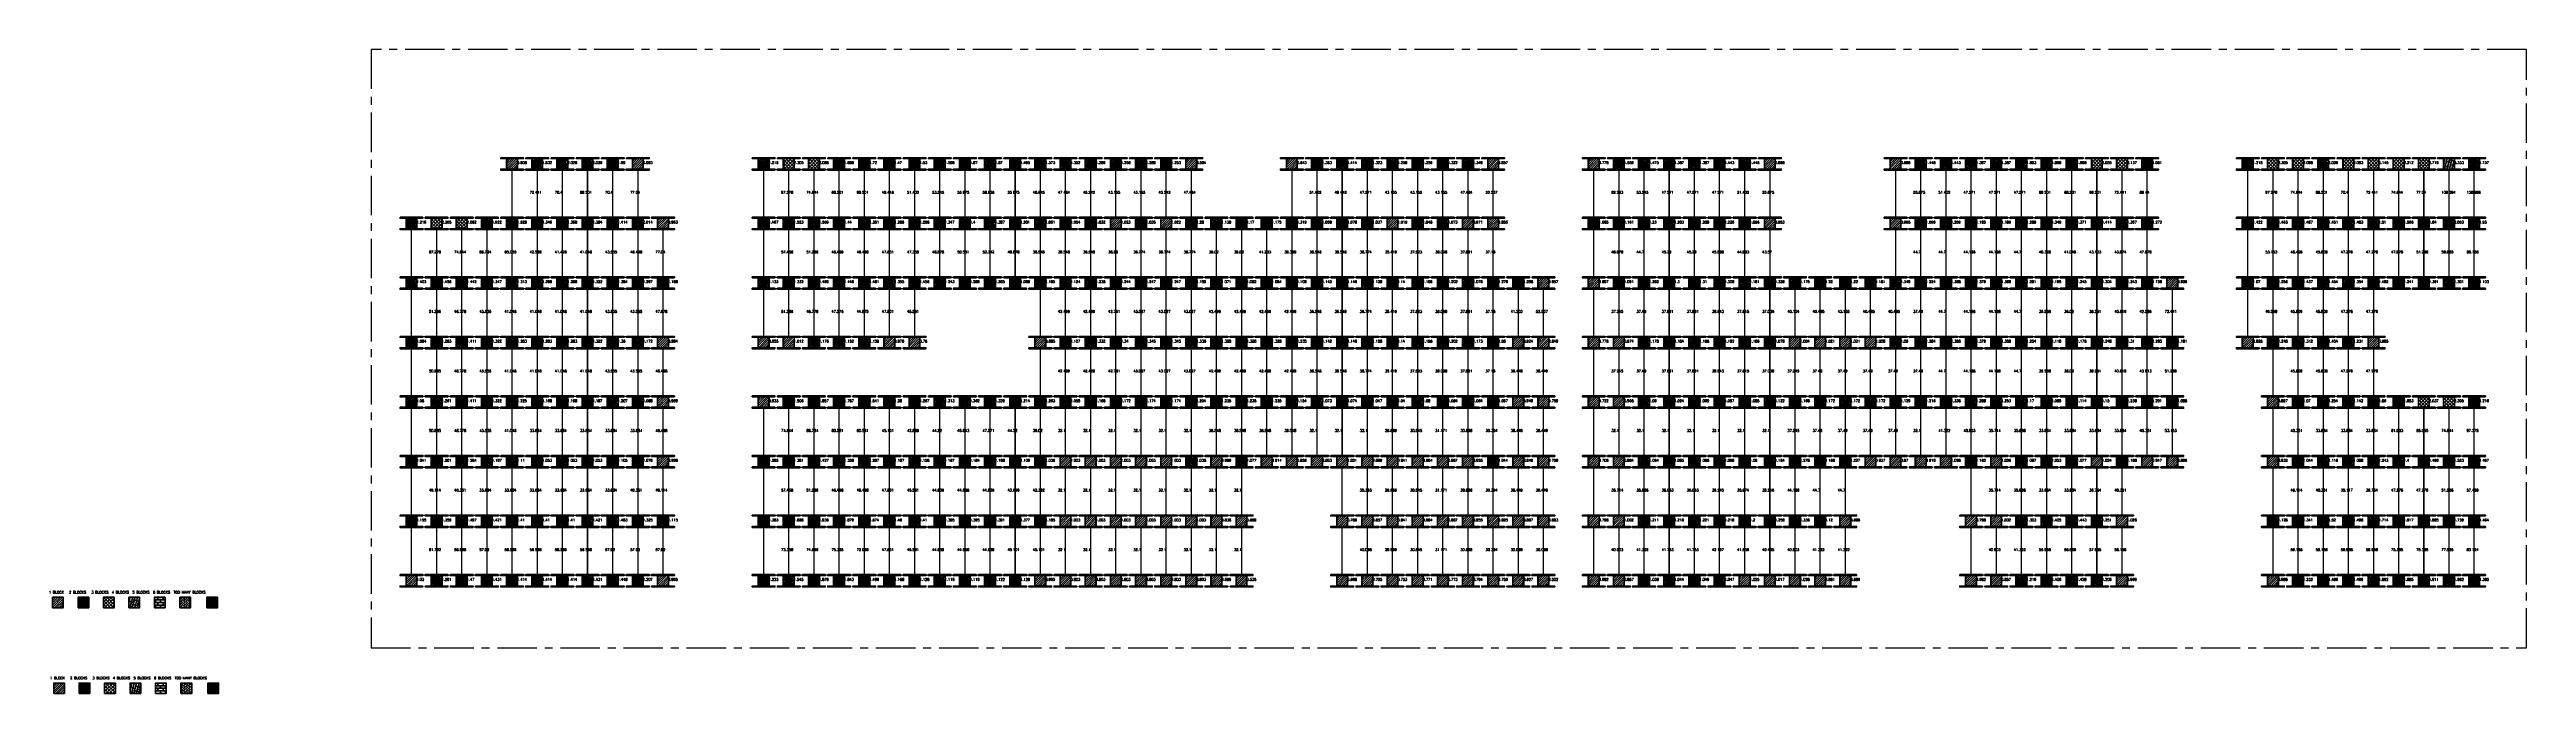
# Model space of a CAD drawing. Header units: inches. Extents: x 3525 to 7451, y 1113 to 2133.
import ezdxf

# ---------------------------------------------------------------- set-up
doc = ezdxf.new("R2010")
doc.units = ezdxf.units.IN
doc.header["$LTSCALE"] = 50
doc.header["$MEASUREMENT"] = 0
doc.linetypes.add('CENTER', pattern=[2, 1.25, -0.25, 0.25, -0.25])
for name, color, linetype, plot in [('AREA-ARRAYS', 1, 'CENTER', False), ('EF3 TEXT', 7, 'Continuous', False), ('IFI PERIMETER', 241, 'CENTER', False)]:
    doc.layers.add(name, color=color, linetype=linetype, plot=plot)
for name, color, linetype, lineweight in [('E-PANELS', 140, 'Continuous', 30), ('E2-ECOFEET', 254, 'Continuous', 35), ('E3-ECOFEET', 254, 'Continuous', 35), ('HATCH 1', 5, 'Continuous', 35), ('HATCH 2', 140, 'Continuous', 35), ('HATCH 3', 30, 'Continuous', 35), ('HATCH 4', 200, 'Continuous', 35), ('HATCH 5', 2, 'Continuous', 35), ('HATCH 6', 100, 'Continuous', 35), ('HATCH 7', 20, 'Continuous', 35)]:
    doc.layers.add(name, color=color, linetype=linetype, lineweight=lineweight)
doc.layers.get('AREA-ARRAYS').off()
doc.layers.get('E2-ECOFEET').off()
doc.styles.add('mytext', font='romans.shx')
pattern_1 = [(135, (-119.168, -90.9187), (-3.64602, 0.994369), [4.6875, -0.9375, 0, -0.9375])]
pattern_2 = [(45, (-119.168, -90.9187), (-1.767767, 1.767767), [])]
pattern_3 = [(75, (-119.168, -90.9187), (-3.62222, 0.97057), []), (165, (-119.168, -90.9187), (-8.215015, -1.68108), [9.375, -5.625])]

# ---------------------------------------------------------------- blocks, each defined once
blk = doc.blocks.new('EF3_HATCH_3')
at = {"layer": 'HATCH 3'}
h = blk.add_hatch(dxfattribs=at)
h.set_pattern_fill('ANSI37', color=256, scale=30)
h.set_pattern_definition([(45, (-119.168, -90.9187), (-2.65165, 2.65165), []), (135, (-119.168, -90.9187), (-2.65165, -2.65165), [])])
h.paths.add_polyline_path([(-8.5, -8.25), (8.5, -8.25), (8.5, 8.25), (-8.5, 8.25)])
blk.add_lwpolyline([(-8.5, -8.25), (8.5, -8.25), (8.5, 8.25), (-8.5, 8.25)], close=True, dxfattribs=at)
blk = doc.blocks.new('EF3_HATCH_2')
at = {"layer": 'HATCH 2'}
h = blk.add_hatch(dxfattribs=at)
h.set_pattern_fill('ANSI36', color=256, scale=15, angle=90)
h.set_pattern_definition(pattern_1)
h.paths.add_polyline_path([(-8.5, -8.25), (8.5, -8.25), (8.5, 8.25), (-8.5, 8.25)])
blk.add_lwpolyline([(-8.5, -8.25), (8.5, -8.25), (8.5, 8.25), (-8.5, 8.25)], close=True, dxfattribs=at)
blk = doc.blocks.new('EF3_HATCH_1')
at = {"layer": 'HATCH 1'}
h = blk.add_hatch(dxfattribs=at)
h.set_pattern_fill('ANSI31', color=256, scale=20)
h.set_pattern_definition(pattern_2)
h.paths.add_polyline_path([(-8.5, -8.25), (8.5, -8.25), (8.5, 8.25), (-8.5, 8.25)])
blk.add_lwpolyline([(-8.5, -8.25), (8.5, -8.25), (8.5, 8.25), (-8.5, 8.25)], close=True, dxfattribs=at)
blk = doc.blocks.new('EF3_HATCH_4')
at = {"layer": 'HATCH 4'}
h = blk.add_hatch(dxfattribs=at)
h.set_pattern_fill('ANSI38', color=256, scale=30, angle=30)
h.set_pattern_definition(pattern_3)
h.paths.add_polyline_path([(-8.5, -8.25), (8.5, -8.25), (8.5, 8.25), (-8.5, 8.25)])
blk.add_lwpolyline([(-8.5, -8.25), (8.5, -8.25), (8.5, 8.25), (-8.5, 8.25)], close=True, dxfattribs=at)
blk = doc.blocks.new('LG 340W 5DEG')
at = {"layer": 'E-PANELS'}
blk.add_lwpolyline([(39.37, -76.88), (0, -76.88), (0, 0), (39.37, 0)], close=True, dxfattribs=at)
blk = doc.blocks.new('EF3')
at = {"layer": 'E3-ECOFEET', "color": 5}
for points in [[(0, 0), (0, -1.5), (9.4, -1.5), (9.4, -18.1), (0, -18.1), (0, -19.6), (36, -19.6), (36, -18.1), (26.6, -18.1), (26.6, -1.5), (36, -1.5), (36, 0), (0, 0)], [(8.8, -8.1), (8.9, -8.1)]]:
    blk.add_lwpolyline(points, dxfattribs=at)
at = {"layer": 'E3-ECOFEET'}
for points in [[(17.2, -1), (17.8, -1), (17.8, -0.5)], [(17.2, -18.5), (17.8, -18.5), (17.8, -19)], [(18.2, -0.5), (18.2, -1), (18.8, -1)], [(18.2, -19), (18.2, -18.5), (18.8, -18.5)]]:
    blk.add_lwpolyline(points, dxfattribs=at)
blk = doc.blocks.new('*U9')
at = {"layer": 'HATCH 1'}
h = blk.add_hatch(dxfattribs=at)
h.set_pattern_fill('ANSI31', color=256, scale=20)
h.set_pattern_definition(pattern_2)
h.paths.add_polyline_path([(-8.5, -8.25), (8.5, -8.25), (8.5, 8.25), (-8.5, 8.25)])
blk.add_lwpolyline([(-8.5, -8.25), (8.5, -8.25), (8.5, 8.25), (-8.5, 8.25)], close=True, dxfattribs=at)
blk = doc.blocks.new('*U10')
at = {"layer": 'HATCH 2'}
h = blk.add_hatch(dxfattribs=at)
h.set_pattern_fill('ANSI36', color=256, scale=15, angle=90)
h.set_pattern_definition(pattern_1)
h.paths.add_polyline_path([(-8.5, -8.25), (8.5, -8.25), (8.5, 8.25), (-8.5, 8.25)])
blk.add_lwpolyline([(-8.5, -8.25), (8.5, -8.25), (8.5, 8.25), (-8.5, 8.25)], close=True, dxfattribs=at)
blk = doc.blocks.new('*U11')
at = {"layer": 'HATCH 4'}
h = blk.add_hatch(dxfattribs=at)
h.set_pattern_fill('ANSI38', color=256, scale=30, angle=30)
h.set_pattern_definition(pattern_3)
h.paths.add_polyline_path([(-8.5, -8.25), (8.5, -8.25), (8.5, 8.25), (-8.5, 8.25)])
blk.add_lwpolyline([(-8.5, -8.25), (8.5, -8.25), (8.5, 8.25), (-8.5, 8.25)], close=True, dxfattribs=at)
blk = doc.blocks.new('EF3_HATCH_5')
at = {"layer": 'HATCH 5'}
h = blk.add_hatch(dxfattribs=at)
h.set_pattern_fill('AR-B816', color=256, scale=0.5)
h.set_pattern_definition([(0, (-119.168, -90.9187), (0, 4), []), (90, (-119.168, -90.9187), (-4, 4), [4, -4])])
h.paths.add_polyline_path([(-8.5, -8.25), (8.5, -8.25), (8.5, 8.25), (-8.5, 8.25)])
blk.add_lwpolyline([(-8.5, -8.25), (8.5, -8.25), (8.5, 8.25), (-8.5, 8.25)], close=True, dxfattribs=at)
blk = doc.blocks.new('EF3_HATCH_6')
at = {"layer": 'HATCH 6'}
h = blk.add_hatch(dxfattribs=at)
h.set_pattern_fill('AR-HBONE', color=256, scale=0.7)
h.set_pattern_definition([(45, (-119.168, -90.9187), (3e-16, 3.9598), [8.4, -2.8]), (135, (-117.188, -88.9388), (3e-16, 3.9598), [8.4, -2.8])])
h.paths.add_polyline_path([(-8.5, -8.25), (8.5, -8.25), (8.5, 8.25), (-8.5, 8.25)])
blk.add_lwpolyline([(-8.5, -8.25), (8.5, -8.25), (8.5, 8.25), (-8.5, 8.25)], close=True, dxfattribs=at)
blk = doc.blocks.new('EF3_HATCH_7')
at = {"layer": 'HATCH 7'}
h = blk.add_hatch(color=256, dxfattribs=at)
h.dxf.hatch_style = 1
h.paths.add_polyline_path([(-8.5, -8.25), (8.5, -8.25), (8.5, 8.25), (-8.5, 8.25)])
blk.add_lwpolyline([(-8.5, -8.25), (8.5, -8.25), (8.5, 8.25), (-8.5, 8.25)], close=True, dxfattribs=at)
blk = doc.blocks.new('EF3 HATCH AND TEXT')
at = {"layer": 'HATCH 1'}
blk.add_blockref('*U9', (17.3, -21.2), dxfattribs=at)
at = {"layer": 'HATCH 2'}
blk.add_blockref('*U10', (57.6, -21.2), dxfattribs=at)
at = {"layer": 'HATCH 3'}
blk.add_blockref('EF3_HATCH_3', (98, -21.2), dxfattribs=at)
at = {"layer": 'HATCH 4'}
blk.add_blockref('*U11', (138.3, -21.2), dxfattribs=at)
at = {"layer": 'HATCH 5'}
blk.add_blockref('EF3_HATCH_5', (178.7, -21.2), dxfattribs=at)
at = {"layer": 'HATCH 6'}
blk.add_blockref('EF3_HATCH_6', (219, -21.2), dxfattribs=at)
at = {"layer": 'HATCH 7'}
blk.add_blockref('EF3_HATCH_7', (261.7, -21.2), dxfattribs=at)
at = {"layer": 'EF3 TEXT', "insert": (3, -2.9), "char_height": 4, "attachment_point": 1, "style": 'mytext'}
blk.add_mtext_dynamic_manual_height_columns('1 BLOCK   2 BLOCKS   3 BLOCKS  4 BLOCKS  5 BLOCKS  6 BLOCKS  TOO MANY BLOCKS', width=339.17, gutter_width=450.2, heights=[0], dxfattribs=at)
blk = doc.blocks.new('hatch and text insert')
at = {"layer": 'EF3 TEXT'}
blk.add_blockref('EF3 HATCH AND TEXT', (1.8, -135.8), dxfattribs=at)
at = {"layer": 'HATCH 1'}
blk.add_blockref('*U9', (17.3, -21.2), dxfattribs=at)
at = {"layer": 'HATCH 2'}
blk.add_blockref('*U10', (57.6, -21.2), dxfattribs=at)
at = {"layer": 'HATCH 3'}
blk.add_blockref('EF3_HATCH_3', (98, -21.2), dxfattribs=at)
at = {"layer": 'HATCH 4'}
blk.add_blockref('*U11', (138.3, -21.2), dxfattribs=at)
at = {"layer": 'HATCH 5'}
blk.add_blockref('EF3_HATCH_5', (178.7, -21.2), dxfattribs=at)
at = {"layer": 'HATCH 6'}
blk.add_blockref('EF3_HATCH_6', (219, -21.2), dxfattribs=at)
at = {"layer": 'HATCH 7'}
blk.add_blockref('EF3_HATCH_7', (261.7, -21.2), dxfattribs=at)
at = {"layer": 'EF3 TEXT', "insert": (3, -2.9), "char_height": 4, "attachment_point": 1, "style": 'mytext'}
blk.add_mtext_dynamic_manual_height_columns('1 BLOCK   2 BLOCKS   3 BLOCKS  4 BLOCKS  5 BLOCKS  6 BLOCKS  TOO MANY BLOCKS', width=339.17, gutter_width=450.2, heights=[0], dxfattribs=at)

msp = doc.modelspace()

# ---------------------------------------------------------------- linework, layer by layer
at = {"layer": 'IFI PERIMETER'}
msp.add_lwpolyline([(7450.9, 2133.4), (4034.8, 2133.4), (4034.8, 1185.4), (7450.9, 1185.4)], close=True, dxfattribs=at)

# ---------------------------------------------------------------- block references
at = {"layer": 'AREA-ARRAYS'}
msp.add_blockref('hatch and text insert', (3521, 1278.2), dxfattribs=at)
at = {"layer": 'E-PANELS'}
for p in [(4258.3, 1943.4), (4298.2, 1943.4), (4338.1, 1943.4), (4377.9, 1943.4), (4417.8, 1943.4), (4657, 1943.4), (4696.9, 1943.4), (4736.8, 1943.4), (4776.6, 1943.4), (4816.5, 1943.4), (4856.4, 1943.4), (4896.2, 1943.4), (4936.1, 1943.4), (4976, 1943.4), (5015.9, 1943.4), (5055.7, 1943.4), (5095.6, 1943.4), (5135.5, 1943.4), (5175.3, 1943.4), (5215.2, 1943.4), (5255.1, 1943.4), (5294.9, 1943.4), (5494.3, 1943.4), (5534.2, 1943.4), (5574, 1943.4), (5613.9, 1943.4), (5653.8, 1943.4), (5693.6, 1943.4), (5733.5, 1943.4), (5773.4, 1943.4), (5972.7, 1943.4), (6012.6, 1943.4), (6052.5, 1943.4), (6092.3, 1943.4), (6132.2, 1943.4), (6172.1, 1943.4), (6212, 1943.4), (6451.2, 1943.4), (6491, 1943.4), (6530.9, 1943.4), (6570.8, 1943.4), (6610.7, 1943.4), (6650.5, 1943.4), (6690.4, 1943.4), (6730.3, 1943.4), (6770.1, 1943.4), (6810, 1943.4), (7009.4, 1943.4), (7049.2, 1943.4), (7089.1, 1943.4), (7129, 1943.4), (7168.8, 1943.4), (7208.7, 1943.4), (7248.6, 1943.4), (7288.4, 1943.4), (7328.3, 1943.4), (4098.8, 1849.1), (4138.7, 1849.1), (4178.6, 1849.1), (4218.5, 1849.1), (4258.3, 1849.1), (4298.2, 1849.1), (4338.1, 1849.1), (4377.9, 1849.1), (4417.8, 1849.1), (4457.7, 1849.1), (4657, 1849.1), (4696.9, 1849.1), (4736.8, 1849.1), (4776.6, 1849.1), (4816.5, 1849.1), (4856.4, 1849.1), (4896.2, 1849.1), (4936.1, 1849.1), (4976, 1849.1), (5015.9, 1849.1), (5055.7, 1849.1), (5095.6, 1849.1), (5135.5, 1849.1), (5175.3, 1849.1), (5215.2, 1849.1), (5255.1, 1849.1), (5294.9, 1849.1), (5334.8, 1849.1), (5374.7, 1849.1), (5414.6, 1849.1), (5454.4, 1849.1), (5494.3, 1849.1), (5534.2, 1849.1), (5574, 1849.1), (5613.9, 1849.1), (5653.8, 1849.1), (5693.6, 1849.1), (5733.5, 1849.1), (5773.4, 1849.1), (5972.7, 1849.1), (6012.6, 1849.1), (6052.5, 1849.1), (6092.3, 1849.1), (6132.2, 1849.1), (6172.1, 1849.1), (6212, 1849.1), (6451.2, 1849.1), (6491, 1849.1), (6530.9, 1849.1), (6570.8, 1849.1), (6610.7, 1849.1), (6650.5, 1849.1), (6690.4, 1849.1), (6730.3, 1849.1), (6770.1, 1849.1), (6810, 1849.1), (7009.4, 1849.1), (7049.2, 1849.1), (7089.1, 1849.1), (7129, 1849.1), (7168.8, 1849.1), (7208.7, 1849.1), (7248.6, 1849.1), (7288.4, 1849.1), (7328.3, 1849.1), (4098.8, 1754.7), (4138.7, 1754.7), (4178.6, 1754.7), (4218.5, 1754.7), (4258.3, 1754.7), (4298.2, 1754.7), (4338.1, 1754.7), (4377.9, 1754.7), (4417.8, 1754.7), (4457.7, 1754.7), (4657, 1754.7), (4696.9, 1754.7), (4736.8, 1754.7), (4776.6, 1754.7), (4816.5, 1754.7), (4856.4, 1754.7), (5095.6, 1754.7), (5135.5, 1754.7), (5175.3, 1754.7), (5215.2, 1754.7), (5255.1, 1754.7), (5294.9, 1754.7), (5334.8, 1754.7), (5374.7, 1754.7), (5414.6, 1754.7), (5454.4, 1754.7), (5494.3, 1754.7), (5534.2, 1754.7), (5574, 1754.7), (5613.9, 1754.7), (5653.8, 1754.7), (5693.6, 1754.7), (5733.5, 1754.7), (5773.4, 1754.7), (5813.3, 1754.7), (5853.1, 1754.7), (5972.7, 1754.7), (6012.6, 1754.7), (6052.5, 1754.7), (6092.3, 1754.7), (6132.2, 1754.7), (6172.1, 1754.7), (6212, 1754.7), (6251.8, 1754.7), (6291.7, 1754.7), (6331.6, 1754.7), (6371.4, 1754.7), (6411.3, 1754.7), (6451.2, 1754.7), (6491, 1754.7), (6530.9, 1754.7), (6570.8, 1754.7), (6610.7, 1754.7), (6650.5, 1754.7), (6690.4, 1754.7), (6730.3, 1754.7), (6770.1, 1754.7), (6810, 1754.7), (6849.9, 1754.7), (7009.4, 1754.7), (7049.2, 1754.7), (7089.1, 1754.7), (7129, 1754.7), (7168.8, 1754.7), (4098.8, 1660.3), (4138.7, 1660.3), (4178.6, 1660.3), (4218.5, 1660.3), (4258.3, 1660.3), (4298.2, 1660.3), (4338.1, 1660.3), (4377.9, 1660.3), (4417.8, 1660.3), (4457.7, 1660.3), (5095.6, 1660.3), (5135.5, 1660.3), (5175.3, 1660.3), (5215.2, 1660.3), (5255.1, 1660.3), (5294.9, 1660.3), (5334.8, 1660.3), (5374.7, 1660.3), (5414.6, 1660.3), (5454.4, 1660.3), (5494.3, 1660.3), (5534.2, 1660.3), (5574, 1660.3), (5613.9, 1660.3), (5653.8, 1660.3), (5693.6, 1660.3), (5733.5, 1660.3), (5773.4, 1660.3), (5813.3, 1660.3), (5853.1, 1660.3), (5972.7, 1660.3), (6012.6, 1660.3), (6052.5, 1660.3), (6092.3, 1660.3), (6132.2, 1660.3), (6172.1, 1660.3), (6212, 1660.3), (6251.8, 1660.3), (6291.7, 1660.3), (6331.6, 1660.3), (6371.4, 1660.3), (6411.3, 1660.3), (6451.2, 1660.3), (6491, 1660.3), (6530.9, 1660.3), (6570.8, 1660.3), (6610.7, 1660.3), (6650.5, 1660.3), (6690.4, 1660.3), (6730.3, 1660.3), (6770.1, 1660.3), (6810, 1660.3), (6849.9, 1660.3), (7049.2, 1660.3), (7089.1, 1660.3), (7129, 1660.3), (7168.8, 1660.3), (4098.8, 1565.9), (4138.7, 1565.9), (4178.6, 1565.9), (4218.5, 1565.9), (4258.3, 1565.9), (4298.2, 1565.9), (4338.1, 1565.9), (4377.9, 1565.9), (4417.8, 1565.9), (4457.7, 1565.9), (4657, 1565.9), (4696.9, 1565.9), (4736.8, 1565.9), (4776.6, 1565.9), (4816.5, 1565.9), (4856.4, 1565.9), (4896.2, 1565.9), (4936.1, 1565.9), (4976, 1565.9), (5015.9, 1565.9), (5055.7, 1565.9), (5095.6, 1565.9), (5135.5, 1565.9), (5175.3, 1565.9), (5215.2, 1565.9), (5255.1, 1565.9), (5294.9, 1565.9), (5334.8, 1565.9), (5374.7, 1565.9), (5414.6, 1565.9), (5454.4, 1565.9), (5494.3, 1565.9), (5534.2, 1565.9), (5574, 1565.9), (5613.9, 1565.9), (5653.8, 1565.9), (5693.6, 1565.9), (5733.5, 1565.9), (5773.4, 1565.9), (5813.3, 1565.9), (5853.1, 1565.9), (5972.7, 1565.9), (6012.6, 1565.9), (6052.5, 1565.9), (6092.3, 1565.9), (6132.2, 1565.9), (6172.1, 1565.9), (6212, 1565.9), (6251.8, 1565.9), (6291.7, 1565.9), (6331.6, 1565.9), (6371.4, 1565.9), (6411.3, 1565.9), (6451.2, 1565.9), (6491, 1565.9), (6530.9, 1565.9), (6570.8, 1565.9), (6610.7, 1565.9), (6650.5, 1565.9), (6690.4, 1565.9), (6730.3, 1565.9), (6770.1, 1565.9), (6810, 1565.9), (6849.9, 1565.9), (7049.2, 1565.9), (7089.1, 1565.9), (7129, 1565.9), (7168.8, 1565.9), (7208.7, 1565.9), (7248.6, 1565.9), (7288.4, 1565.9), (7328.3, 1565.9), (4098.8, 1471.6), (4138.7, 1471.6), (4178.6, 1471.6), (4218.5, 1471.6), (4258.3, 1471.6), (4298.2, 1471.6), (4338.1, 1471.6), (4377.9, 1471.6), (4417.8, 1471.6), (4457.7, 1471.6), (4657, 1471.6), (4696.9, 1471.6), (4736.8, 1471.6), (4776.6, 1471.6), (4816.5, 1471.6), (4856.4, 1471.6), (4896.2, 1471.6), (4936.1, 1471.6), (4976, 1471.6), (5015.9, 1471.6), (5055.7, 1471.6), (5095.6, 1471.6), (5135.5, 1471.6), (5175.3, 1471.6), (5215.2, 1471.6), (5255.1, 1471.6), (5294.9, 1471.6), (5334.8, 1471.6), (5374.7, 1471.6), (5574, 1471.6), (5613.9, 1471.6), (5653.8, 1471.6), (5693.6, 1471.6), (5733.5, 1471.6), (5773.4, 1471.6), (5813.3, 1471.6), (5853.1, 1471.6), (5972.7, 1471.6), (6012.6, 1471.6), (6052.5, 1471.6), (6092.3, 1471.6), (6132.2, 1471.6), (6172.1, 1471.6), (6212, 1471.6), (6251.8, 1471.6), (6291.7, 1471.6), (6331.6, 1471.6), (6570.8, 1471.6), (6610.7, 1471.6), (6650.5, 1471.6), (6690.4, 1471.6), (6730.3, 1471.6), (6770.1, 1471.6), (7049.2, 1471.6), (7089.1, 1471.6), (7129, 1471.6), (7168.8, 1471.6), (7208.7, 1471.6), (7248.6, 1471.6), (7288.4, 1471.6), (7328.3, 1471.6), (4098.8, 1377.2), (4138.7, 1377.2), (4178.6, 1377.2), (4218.5, 1377.2), (4258.3, 1377.2), (4298.2, 1377.2), (4338.1, 1377.2), (4377.9, 1377.2), (4417.8, 1377.2), (4457.7, 1377.2), (4657, 1377.2), (4696.9, 1377.2), (4736.8, 1377.2), (4776.6, 1377.2), (4816.5, 1377.2), (4856.4, 1377.2), (4896.2, 1377.2), (4936.1, 1377.2), (4976, 1377.2), (5015.9, 1377.2), (5055.7, 1377.2), (5095.6, 1377.2), (5135.5, 1377.2), (5175.3, 1377.2), (5215.2, 1377.2), (5255.1, 1377.2), (5294.9, 1377.2), (5334.8, 1377.2), (5374.7, 1377.2), (5574, 1377.2), (5613.9, 1377.2), (5653.8, 1377.2), (5693.6, 1377.2), (5733.5, 1377.2), (5773.4, 1377.2), (5813.3, 1377.2), (5853.1, 1377.2), (5972.7, 1377.2), (6012.6, 1377.2), (6052.5, 1377.2), (6092.3, 1377.2), (6132.2, 1377.2), (6172.1, 1377.2), (6212, 1377.2), (6251.8, 1377.2), (6291.7, 1377.2), (6331.6, 1377.2), (6570.8, 1377.2), (6610.7, 1377.2), (6650.5, 1377.2), (6690.4, 1377.2), (6730.3, 1377.2), (6770.1, 1377.2), (7049.2, 1377.2), (7089.1, 1377.2), (7129, 1377.2), (7168.8, 1377.2), (7208.7, 1377.2), (7248.6, 1377.2), (7288.4, 1377.2), (7328.3, 1377.2)]:
    msp.add_blockref('LG 340W 5DEG', p, dxfattribs=at)
at = {"layer": 'E2-ECOFEET'}
for p in [(4240.1, 1962), (4279.9, 1962), (4319.8, 1962), (4359.7, 1962), (4399.6, 1962), (4439.4, 1962), (4638.8, 1962), (4678.6, 1962), (4718.5, 1962), (4758.4, 1962), (4798.3, 1962), (4838.1, 1962), (4878, 1962), (4917.9, 1962), (4957.7, 1962), (4997.6, 1962), (5037.5, 1962), (5077.3, 1962), (5117.2, 1962), (5157.1, 1962), (5197, 1962), (5236.8, 1962), (5276.7, 1962), (5316.6, 1962), (5476, 1962), (5515.9, 1962), (5555.8, 1962), (5595.7, 1962), (5635.5, 1962), (5675.4, 1962), (5715.3, 1962), (5755.1, 1962), (5795, 1962), (5954.5, 1962), (5994.4, 1962), (6034.2, 1962), (6074.1, 1962), (6114, 1962), (6153.8, 1962), (6193.7, 1962), (6233.6, 1962), (6432.9, 1962), (6472.8, 1962), (6512.7, 1962), (6552.5, 1962), (6592.4, 1962), (6632.3, 1962), (6672.1, 1962), (6712, 1962), (6751.9, 1962), (6791.8, 1962), (6831.6, 1962), (6991.1, 1962), (7031, 1962), (7070.8, 1962), (7110.7, 1962), (7150.6, 1962), (7190.5, 1962), (7230.3, 1962), (7270.2, 1962), (7310.1, 1962), (7349.9, 1962), (4080.6, 1867.6), (4120.5, 1867.6), (4160.3, 1867.6), (4200.2, 1867.6), (4240.1, 1867.6), (4279.9, 1867.6), (4319.8, 1867.6), (4359.7, 1867.6), (4399.6, 1867.6), (4439.4, 1867.6), (4479.3, 1867.6), (4638.8, 1867.6), (4678.6, 1867.6), (4718.5, 1867.6), (4758.4, 1867.6), (4798.3, 1867.6), (4838.1, 1867.6), (4878, 1867.6), (4917.9, 1867.6), (4957.7, 1867.6), (4997.6, 1867.6), (5037.5, 1867.6), (5077.3, 1867.6), (5117.2, 1867.6), (5157.1, 1867.6), (5197, 1867.6), (5236.8, 1867.6), (5276.7, 1867.6), (5316.6, 1867.6), (5356.4, 1867.6), (5396.3, 1867.6), (5436.2, 1867.6), (5476, 1867.6), (5515.9, 1867.6), (5555.8, 1867.6), (5595.7, 1867.6), (5635.5, 1867.6), (5675.4, 1867.6), (5715.3, 1867.6), (5755.1, 1867.6), (5795, 1867.6), (5954.5, 1867.6), (5994.4, 1867.6), (6034.2, 1867.6), (6074.1, 1867.6), (6114, 1867.6), (6153.8, 1867.6), (6193.7, 1867.6), (6233.6, 1867.6), (6432.9, 1867.6), (6472.8, 1867.6), (6512.7, 1867.6), (6552.5, 1867.6), (6592.4, 1867.6), (6632.3, 1867.6), (6672.1, 1867.6), (6712, 1867.6), (6751.9, 1867.6), (6791.8, 1867.6), (6831.6, 1867.6), (6991.1, 1867.6), (7031, 1867.6), (7070.8, 1867.6), (7110.7, 1867.6), (7150.6, 1867.6), (7190.5, 1867.6), (7230.3, 1867.6), (7270.2, 1867.6), (7310.1, 1867.6), (7349.9, 1867.6), (4080.6, 1773.2), (4120.5, 1773.2), (4160.3, 1773.2), (4200.2, 1773.2), (4240.1, 1773.2), (4279.9, 1773.2), (4319.8, 1773.2), (4359.7, 1773.2), (4399.6, 1773.2), (4439.4, 1773.2), (4479.3, 1773.2), (4638.8, 1773.2), (4678.6, 1773.2), (4718.5, 1773.2), (4758.4, 1773.2), (4798.3, 1773.2), (4838.1, 1773.2), (4878, 1773.2), (4917.9, 1773.2), (4957.7, 1773.2), (4997.6, 1773.2), (5037.5, 1773.2), (5077.3, 1773.2), (5117.2, 1773.2), (5157.1, 1773.2), (5197, 1773.2), (5236.8, 1773.2), (5276.7, 1773.2), (5316.6, 1773.2), (5356.4, 1773.2), (5396.3, 1773.2), (5436.2, 1773.2), (5476, 1773.2), (5515.9, 1773.2), (5555.8, 1773.2), (5595.7, 1773.2), (5635.5, 1773.2), (5675.4, 1773.2), (5715.3, 1773.2), (5755.1, 1773.2), (5795, 1773.2), (5834.9, 1773.2), (5874.7, 1773.2), (5954.5, 1773.2), (5994.4, 1773.2), (6034.2, 1773.2), (6074.1, 1773.2), (6114, 1773.2), (6153.8, 1773.2), (6193.7, 1773.2), (6233.6, 1773.2), (6273.4, 1773.2), (6313.3, 1773.2), (6353.2, 1773.2), (6393.1, 1773.2), (6432.9, 1773.2), (6472.8, 1773.2), (6512.7, 1773.2), (6552.5, 1773.2), (6592.4, 1773.2), (6632.3, 1773.2), (6672.1, 1773.2), (6712, 1773.2), (6751.9, 1773.2), (6791.8, 1773.2), (6831.6, 1773.2), (6871.5, 1773.2), (6991.1, 1773.2), (7031, 1773.2), (7070.8, 1773.2), (7110.7, 1773.2), (7150.6, 1773.2), (7190.5, 1773.2), (7230.3, 1773.2), (7270.2, 1773.2), (7310.1, 1773.2), (7349.9, 1773.2), (4080.6, 1678.8), (4120.5, 1678.8), (4160.3, 1678.8), (4200.2, 1678.8), (4240.1, 1678.8), (4279.9, 1678.8), (4319.8, 1678.8), (4359.7, 1678.8), (4399.6, 1678.8), (4439.4, 1678.8), (4479.3, 1678.8), (4638.8, 1678.8), (4678.6, 1678.8), (4718.5, 1678.8), (4758.4, 1678.8), (4798.3, 1678.8), (4838.1, 1678.8), (4878, 1678.8), (5077.3, 1678.8), (5117.2, 1678.8), (5157.1, 1678.8), (5197, 1678.8), (5236.8, 1678.8), (5276.7, 1678.8), (5316.6, 1678.8), (5356.4, 1678.8), (5396.3, 1678.8), (5436.2, 1678.8), (5476, 1678.8), (5515.9, 1678.8), (5555.8, 1678.8), (5595.7, 1678.8), (5635.5, 1678.8), (5675.4, 1678.8), (5715.3, 1678.8), (5755.1, 1678.8), (5795, 1678.8), (5834.9, 1678.8), (5874.7, 1678.8), (5954.5, 1678.8), (5994.4, 1678.8), (6034.2, 1678.8), (6074.1, 1678.8), (6114, 1678.8), (6153.8, 1678.8), (6193.7, 1678.8), (6233.6, 1678.8), (6273.4, 1678.8), (6313.3, 1678.8), (6353.2, 1678.8), (6393.1, 1678.8), (6432.9, 1678.8), (6472.8, 1678.8), (6512.7, 1678.8), (6552.5, 1678.8), (6592.4, 1678.8), (6632.3, 1678.8), (6672.1, 1678.8), (6712, 1678.8), (6751.9, 1678.8), (6791.8, 1678.8), (6831.6, 1678.8), (6871.5, 1678.8), (6991.1, 1678.8), (7031, 1678.8), (7070.8, 1678.8), (7110.7, 1678.8), (7150.6, 1678.8), (7190.5, 1678.8), (4080.6, 1584.5), (4120.5, 1584.5), (4160.3, 1584.5), (4200.2, 1584.5), (4240.1, 1584.5), (4279.9, 1584.5), (4319.8, 1584.5), (4359.7, 1584.5), (4399.6, 1584.5), (4439.4, 1584.5), (4479.3, 1584.5), (4638.8, 1584.5), (4678.6, 1584.5), (4718.5, 1584.5), (4758.4, 1584.5), (4798.3, 1584.5), (4838.1, 1584.5), (4878, 1584.5), (4917.9, 1584.5), (4957.7, 1584.5), (4997.6, 1584.5), (5037.5, 1584.5), (5077.3, 1584.5), (5117.2, 1584.5), (5157.1, 1584.5), (5197, 1584.5), (5236.8, 1584.5), (5276.7, 1584.5), (5316.6, 1584.5), (5356.4, 1584.5), (5396.3, 1584.5), (5436.2, 1584.5), (5476, 1584.5), (5515.9, 1584.5), (5555.8, 1584.5), (5595.7, 1584.5), (5635.5, 1584.5), (5675.4, 1584.5), (5715.3, 1584.5), (5755.1, 1584.5), (5795, 1584.5), (5834.9, 1584.5), (5874.7, 1584.5), (5954.5, 1584.5), (5994.4, 1584.5), (6034.2, 1584.5), (6074.1, 1584.5), (6114, 1584.5), (6153.8, 1584.5), (6193.7, 1584.5), (6233.6, 1584.5), (6273.4, 1584.5), (6313.3, 1584.5), (6353.2, 1584.5), (6393.1, 1584.5), (6432.9, 1584.5), (6472.8, 1584.5), (6512.7, 1584.5), (6552.5, 1584.5), (6592.4, 1584.5), (6632.3, 1584.5), (6672.1, 1584.5), (6712, 1584.5), (6751.9, 1584.5), (6791.8, 1584.5), (6831.6, 1584.5), (6871.5, 1584.5), (7031, 1584.5), (7070.8, 1584.5), (7110.7, 1584.5), (7150.6, 1584.5), (7190.5, 1584.5), (7230.3, 1584.5), (7270.2, 1584.5), (7310.1, 1584.5), (7349.9, 1584.5), (4080.6, 1490.1), (4120.5, 1490.1), (4160.3, 1490.1), (4200.2, 1490.1), (4240.1, 1490.1), (4279.9, 1490.1), (4319.8, 1490.1), (4359.7, 1490.1), (4399.6, 1490.1), (4439.4, 1490.1), (4479.3, 1490.1), (4638.8, 1490.1), (4678.6, 1490.1), (4718.5, 1490.1), (4758.4, 1490.1), (4798.3, 1490.1), (4838.1, 1490.1), (4878, 1490.1), (4917.9, 1490.1), (4957.7, 1490.1), (4997.6, 1490.1), (5037.5, 1490.1), (5077.3, 1490.1), (5117.2, 1490.1), (5157.1, 1490.1), (5197, 1490.1), (5236.8, 1490.1), (5276.7, 1490.1), (5316.6, 1490.1), (5356.4, 1490.1), (5396.3, 1490.1), (5436.2, 1490.1), (5476, 1490.1), (5515.9, 1490.1), (5555.8, 1490.1), (5595.7, 1490.1), (5635.5, 1490.1), (5675.4, 1490.1), (5715.3, 1490.1), (5755.1, 1490.1), (5795, 1490.1), (5834.9, 1490.1), (5874.7, 1490.1), (5954.5, 1490.1), (5994.4, 1490.1), (6034.2, 1490.1), (6074.1, 1490.1), (6114, 1490.1), (6153.8, 1490.1), (6193.7, 1490.1), (6233.6, 1490.1), (6273.4, 1490.1), (6313.3, 1490.1), (6353.2, 1490.1), (6393.1, 1490.1), (6432.9, 1490.1), (6472.8, 1490.1), (6512.7, 1490.1), (6552.5, 1490.1), (6592.4, 1490.1), (6632.3, 1490.1), (6672.1, 1490.1), (6712, 1490.1), (6751.9, 1490.1), (6791.8, 1490.1), (6831.6, 1490.1), (6871.5, 1490.1), (7031, 1490.1), (7070.8, 1490.1), (7110.7, 1490.1), (7150.6, 1490.1), (7190.5, 1490.1), (7230.3, 1490.1), (7270.2, 1490.1), (7310.1, 1490.1), (7349.9, 1490.1), (4080.6, 1395.7), (4120.5, 1395.7), (4160.3, 1395.7), (4200.2, 1395.7), (4240.1, 1395.7), (4279.9, 1395.7), (4319.8, 1395.7), (4359.7, 1395.7), (4399.6, 1395.7), (4439.4, 1395.7), (4479.3, 1395.7), (4638.8, 1395.7), (4678.6, 1395.7), (4718.5, 1395.7), (4758.4, 1395.7), (4798.3, 1395.7), (4838.1, 1395.7), (4878, 1395.7), (4917.9, 1395.7), (4957.7, 1395.7), (4997.6, 1395.7), (5037.5, 1395.7), (5077.3, 1395.7), (5117.2, 1395.7), (5157.1, 1395.7), (5197, 1395.7), (5236.8, 1395.7), (5276.7, 1395.7), (5316.6, 1395.7), (5356.4, 1395.7), (5396.3, 1395.7), (5555.8, 1395.7), (5595.7, 1395.7), (5635.5, 1395.7), (5675.4, 1395.7), (5715.3, 1395.7), (5755.1, 1395.7), (5795, 1395.7), (5834.9, 1395.7), (5874.7, 1395.7), (5954.5, 1395.7), (5994.4, 1395.7), (6034.2, 1395.7), (6074.1, 1395.7), (6114, 1395.7), (6153.8, 1395.7), (6193.7, 1395.7), (6233.6, 1395.7), (6273.4, 1395.7), (6313.3, 1395.7), (6353.2, 1395.7), (6552.5, 1395.7), (6592.4, 1395.7), (6632.3, 1395.7), (6672.1, 1395.7), (6712, 1395.7), (6751.9, 1395.7), (6791.8, 1395.7), (7031, 1395.7), (7070.8, 1395.7), (7110.7, 1395.7), (7150.6, 1395.7), (7190.5, 1395.7), (7230.3, 1395.7), (7270.2, 1395.7), (7310.1, 1395.7), (7349.9, 1395.7), (4080.6, 1301.3), (4120.5, 1301.3), (4160.3, 1301.3), (4200.2, 1301.3), (4240.1, 1301.3), (4279.9, 1301.3), (4319.8, 1301.3), (4359.7, 1301.3), (4399.6, 1301.3), (4439.4, 1301.3), (4479.3, 1301.3), (4638.8, 1301.3), (4678.6, 1301.3), (4718.5, 1301.3), (4758.4, 1301.3), (4798.3, 1301.3), (4838.1, 1301.3), (4878, 1301.3), (4917.9, 1301.3), (4957.7, 1301.3), (4997.6, 1301.3), (5037.5, 1301.3), (5077.3, 1301.3), (5117.2, 1301.3), (5157.1, 1301.3), (5197, 1301.3), (5236.8, 1301.3), (5276.7, 1301.3), (5316.6, 1301.3), (5356.4, 1301.3), (5396.3, 1301.3), (5555.8, 1301.3), (5595.7, 1301.3), (5635.5, 1301.3), (5675.4, 1301.3), (5715.3, 1301.3), (5755.1, 1301.3), (5795, 1301.3), (5834.9, 1301.3), (5874.7, 1301.3), (5954.5, 1301.3), (5994.4, 1301.3), (6034.2, 1301.3), (6074.1, 1301.3), (6114, 1301.3), (6153.8, 1301.3), (6193.7, 1301.3), (6233.6, 1301.3), (6273.4, 1301.3), (6313.3, 1301.3), (6353.2, 1301.3), (6552.5, 1301.3), (6592.4, 1301.3), (6632.3, 1301.3), (6672.1, 1301.3), (6712, 1301.3), (6751.9, 1301.3), (6791.8, 1301.3), (7031, 1301.3), (7070.8, 1301.3), (7110.7, 1301.3), (7150.6, 1301.3), (7190.5, 1301.3), (7230.3, 1301.3), (7270.2, 1301.3), (7310.1, 1301.3), (7349.9, 1301.3)]:
    msp.add_blockref('EF3', p, dxfattribs=at)
at = {"layer": 'HATCH 1'}
for p in [(4258.1, 1952.2), (4457.4, 1952.2), (5334.6, 1952.2), (5494, 1952.2), (5813, 1952.2), (5972.5, 1952.2), (6251.6, 1952.2), (6450.9, 1952.2), (4497.3, 1857.8), (5215, 1857.8), (5294.7, 1857.8), (5653.5, 1857.8), (5773.1, 1857.8), (5813, 1857.8), (6251.6, 1857.8), (6450.9, 1857.8), (5892.7, 1763.4), (5972.5, 1763.4), (6889.5, 1763.4), (4497.3, 1669.1), (4656.8, 1669.1), (4696.6, 1669.1), (4856.1, 1669.1), (4896, 1669.1), (5095.3, 1669.1), (5852.9, 1669.1), (5892.7, 1669.1), (5972.5, 1669.1), (6012.4, 1669.1), (6291.4, 1669.1), (6331.3, 1669.1), (6371.2, 1669.1), (6411.1, 1669.1), (7009.1, 1669.1), (7208.5, 1669.1), (4497.3, 1574.7), (4656.8, 1574.7), (5852.9, 1574.7), (5892.7, 1574.7), (5972.5, 1574.7), (6012.4, 1574.7), (7049, 1574.7), (4497.3, 1480.3), (5135.2, 1480.3), (5175.1, 1480.3), (5215, 1480.3), (5254.8, 1480.3), (5294.7, 1480.3), (5374.4, 1480.3), (5454.2, 1480.3), (5494, 1480.3), (5533.9, 1480.3), (5573.8, 1480.3), (5613.7, 1480.3), (5653.5, 1480.3), (5693.4, 1480.3), (5733.3, 1480.3), (5773.1, 1480.3), (5852.9, 1480.3), (5892.7, 1480.3), (5972.5, 1480.3), (6012.4, 1480.3), (6411.1, 1480.3), (6450.9, 1480.3), (6490.8, 1480.3), (6530.7, 1480.3), (6610.4, 1480.3), (6769.9, 1480.3), (6849.6, 1480.3), (6889.5, 1480.3), (7049, 1480.3), (5135.2, 1385.9), (5175.1, 1385.9), (5215, 1385.9), (5254.8, 1385.9), (5294.7, 1385.9), (5334.6, 1385.9), (5374.4, 1385.9), (5414.3, 1385.9), (5573.8, 1385.9), (5613.7, 1385.9), (5653.5, 1385.9), (5693.4, 1385.9), (5733.3, 1385.9), (5773.1, 1385.9), (5813, 1385.9), (5852.9, 1385.9), (5892.7, 1385.9), (5972.5, 1385.9), (6012.4, 1385.9), (6371.2, 1385.9), (6570.5, 1385.9), (6610.4, 1385.9), (6809.8, 1385.9), (4098.6, 1291.6), (4497.3, 1291.6), (5095.3, 1291.6), (5135.2, 1291.6), (5175.1, 1291.6), (5215, 1291.6), (5254.8, 1291.6), (5294.7, 1291.6), (5334.6, 1291.6), (5374.4, 1291.6), (5414.3, 1291.6), (5573.8, 1291.6), (5613.7, 1291.6), (5653.5, 1291.6), (5693.4, 1291.6), (5733.3, 1291.6), (5773.1, 1291.6), (5813, 1291.6), (5852.9, 1291.6), (5892.7, 1291.6), (5972.5, 1291.6), (6012.4, 1291.6), (6211.7, 1291.6), (6251.6, 1291.6), (6291.4, 1291.6), (6331.3, 1291.6), (6371.2, 1291.6), (6570.5, 1291.6), (6610.4, 1291.6), (6809.8, 1291.6), (7049, 1291.6)]:
    msp.add_blockref('EF3_HATCH_1', p, dxfattribs=at)
at = {"layer": 'HATCH 2'}
for p in [(4297.9, 1952.2), (4337.8, 1952.2), (4377.7, 1952.2), (4417.6, 1952.2), (4656.8, 1952.2), (4776.4, 1952.2), (4816.3, 1952.2), (4856.1, 1952.2), (4896, 1952.2), (4935.9, 1952.2), (4975.7, 1952.2), (5015.6, 1952.2), (5055.5, 1952.2), (5095.3, 1952.2), (5135.2, 1952.2), (5175.1, 1952.2), (5215, 1952.2), (5254.8, 1952.2), (5294.7, 1952.2), (5533.9, 1952.2), (5573.8, 1952.2), (5613.7, 1952.2), (5653.5, 1952.2), (5693.4, 1952.2), (5733.3, 1952.2), (5773.1, 1952.2), (6012.4, 1952.2), (6052.2, 1952.2), (6092.1, 1952.2), (6132, 1952.2), (6171.8, 1952.2), (6211.7, 1952.2), (6490.8, 1952.2), (6530.7, 1952.2), (6570.5, 1952.2), (6610.4, 1952.2), (6650.3, 1952.2), (6690.1, 1952.2), (6730, 1952.2), (6849.6, 1952.2), (7009.1, 1952.2), (7128.7, 1952.2), (7367.9, 1952.2), (4098.6, 1857.8), (4218.2, 1857.8), (4258.1, 1857.8), (4297.9, 1857.8), (4337.8, 1857.8), (4377.7, 1857.8), (4417.6, 1857.8), (4457.4, 1857.8), (4656.8, 1857.8), (4696.6, 1857.8), (4736.5, 1857.8), (4776.4, 1857.8), (4816.3, 1857.8), (4856.1, 1857.8), (4896, 1857.8), (4935.9, 1857.8), (4975.7, 1857.8), (5015.6, 1857.8), (5055.5, 1857.8), (5095.3, 1857.8), (5135.2, 1857.8), (5175.1, 1857.8), (5254.8, 1857.8), (5334.6, 1857.8), (5374.4, 1857.8), (5414.3, 1857.8), (5454.2, 1857.8), (5494, 1857.8), (5533.9, 1857.8), (5573.8, 1857.8), (5613.7, 1857.8), (5693.4, 1857.8), (5733.3, 1857.8), (5972.5, 1857.8), (6012.4, 1857.8), (6052.2, 1857.8), (6092.1, 1857.8), (6132, 1857.8), (6171.8, 1857.8), (6211.7, 1857.8), (6490.8, 1857.8), (6530.7, 1857.8), (6570.5, 1857.8), (6610.4, 1857.8), (6650.3, 1857.8), (6690.1, 1857.8), (6730, 1857.8), (6769.9, 1857.8), (6809.8, 1857.8), (6849.6, 1857.8), (7009.1, 1857.8), (7049, 1857.8), (7088.8, 1857.8), (7128.7, 1857.8), (7168.6, 1857.8), (7208.5, 1857.8), (7248.3, 1857.8), (7288.2, 1857.8), (7328.1, 1857.8), (7367.9, 1857.8), (4098.6, 1763.4), (4138.5, 1763.4), (4178.3, 1763.4), (4218.2, 1763.4), (4258.1, 1763.4), (4297.9, 1763.4), (4337.8, 1763.4), (4377.7, 1763.4), (4417.6, 1763.4), (4457.4, 1763.4), (4497.3, 1763.4), (4656.8, 1763.4), (4696.6, 1763.4), (4736.5, 1763.4), (4776.4, 1763.4), (4816.3, 1763.4), (4856.1, 1763.4), (4896, 1763.4), (4935.9, 1763.4), (4975.7, 1763.4), (5015.6, 1763.4), (5055.5, 1763.4), (5095.3, 1763.4), (5135.2, 1763.4), (5175.1, 1763.4), (5215, 1763.4), (5254.8, 1763.4), (5294.7, 1763.4), (5334.6, 1763.4), (5374.4, 1763.4), (5414.3, 1763.4), (5454.2, 1763.4), (5494, 1763.4), (5533.9, 1763.4), (5573.8, 1763.4), (5613.7, 1763.4), (5653.5, 1763.4), (5693.4, 1763.4), (5733.3, 1763.4), (5773.1, 1763.4), (5813, 1763.4), (5852.9, 1763.4), (6012.4, 1763.4), (6052.2, 1763.4), (6092.1, 1763.4), (6132, 1763.4), (6171.8, 1763.4), (6211.7, 1763.4), (6251.6, 1763.4), (6291.4, 1763.4), (6331.3, 1763.4), (6371.2, 1763.4), (6411.1, 1763.4), (6450.9, 1763.4), (6490.8, 1763.4), (6530.7, 1763.4), (6570.5, 1763.4), (6610.4, 1763.4), (6650.3, 1763.4), (6690.1, 1763.4), (6730, 1763.4), (6769.9, 1763.4), (6809.8, 1763.4), (6849.6, 1763.4), (7009.1, 1763.4), (7049, 1763.4), (7088.8, 1763.4), (7128.7, 1763.4), (7168.6, 1763.4), (7208.5, 1763.4), (7248.3, 1763.4), (7288.2, 1763.4), (7328.1, 1763.4), (7367.9, 1763.4), (4098.6, 1669.1), (4138.5, 1669.1), (4178.3, 1669.1), (4218.2, 1669.1), (4258.1, 1669.1), (4297.9, 1669.1), (4337.8, 1669.1), (4377.7, 1669.1), (4417.6, 1669.1), (4457.4, 1669.1), (4736.5, 1669.1), (4776.4, 1669.1), (4816.3, 1669.1), (5135.2, 1669.1), (5175.1, 1669.1), (5215, 1669.1), (5254.8, 1669.1), (5294.7, 1669.1), (5334.6, 1669.1), (5374.4, 1669.1), (5414.3, 1669.1), (5454.2, 1669.1), (5494, 1669.1), (5533.9, 1669.1), (5573.8, 1669.1), (5613.7, 1669.1), (5653.5, 1669.1), (5693.4, 1669.1), (5733.3, 1669.1), (5773.1, 1669.1), (5813, 1669.1), (6052.2, 1669.1), (6092.1, 1669.1), (6132, 1669.1), (6171.8, 1669.1), (6211.7, 1669.1), (6251.6, 1669.1), (6450.9, 1669.1), (6490.8, 1669.1), (6530.7, 1669.1), (6570.5, 1669.1), (6610.4, 1669.1), (6650.3, 1669.1), (6690.1, 1669.1), (6730, 1669.1), (6769.9, 1669.1), (6809.8, 1669.1), (6849.6, 1669.1), (6889.5, 1669.1), (7049, 1669.1), (7088.8, 1669.1), (7128.7, 1669.1), (7168.6, 1669.1), (4098.6, 1574.7), (4138.5, 1574.7), (4178.3, 1574.7), (4218.2, 1574.7), (4258.1, 1574.7), (4297.9, 1574.7), (4337.8, 1574.7), (4377.7, 1574.7), (4417.6, 1574.7), (4457.4, 1574.7), (4696.6, 1574.7), (4736.5, 1574.7), (4776.4, 1574.7), (4816.3, 1574.7), (4856.1, 1574.7), (4896, 1574.7), (4935.9, 1574.7), (4975.7, 1574.7), (5015.6, 1574.7), (5055.5, 1574.7), (5095.3, 1574.7), (5135.2, 1574.7), (5175.1, 1574.7), (5215, 1574.7), (5254.8, 1574.7), (5294.7, 1574.7), (5334.6, 1574.7), (5374.4, 1574.7), (5414.3, 1574.7), (5454.2, 1574.7), (5494, 1574.7), (5533.9, 1574.7), (5573.8, 1574.7), (5613.7, 1574.7), (5653.5, 1574.7), (5693.4, 1574.7), (5733.3, 1574.7), (5773.1, 1574.7), (5813, 1574.7), (6052.2, 1574.7), (6092.1, 1574.7), (6132, 1574.7), (6171.8, 1574.7), (6211.7, 1574.7), (6251.6, 1574.7), (6291.4, 1574.7), (6331.3, 1574.7), (6371.2, 1574.7), (6411.1, 1574.7), (6450.9, 1574.7), (6490.8, 1574.7), (6530.7, 1574.7), (6570.5, 1574.7), (6610.4, 1574.7), (6650.3, 1574.7), (6690.1, 1574.7), (6730, 1574.7), (6769.9, 1574.7), (6809.8, 1574.7), (6849.6, 1574.7), (6889.5, 1574.7), (7088.8, 1574.7), (7128.7, 1574.7), (7168.6, 1574.7), (7208.5, 1574.7), (7248.3, 1574.7), (7367.9, 1574.7), (4098.6, 1480.3), (4138.5, 1480.3), (4178.3, 1480.3), (4218.2, 1480.3), (4258.1, 1480.3), (4297.9, 1480.3), (4337.8, 1480.3), (4377.7, 1480.3), (4417.6, 1480.3), (4457.4, 1480.3), (4656.8, 1480.3), (4696.6, 1480.3), (4736.5, 1480.3), (4776.4, 1480.3), (4816.3, 1480.3), (4856.1, 1480.3), (4896, 1480.3), (4935.9, 1480.3), (4975.7, 1480.3), (5015.6, 1480.3), (5055.5, 1480.3), (5095.3, 1480.3), (5334.6, 1480.3), (5414.3, 1480.3), (5813, 1480.3), (6052.2, 1480.3), (6092.1, 1480.3), (6132, 1480.3), (6171.8, 1480.3), (6211.7, 1480.3), (6251.6, 1480.3), (6291.4, 1480.3), (6331.3, 1480.3), (6371.2, 1480.3), (6570.5, 1480.3), (6650.3, 1480.3), (6690.1, 1480.3), (6730, 1480.3), (6809.8, 1480.3), (7088.8, 1480.3), (7128.7, 1480.3), (7168.6, 1480.3), (7208.5, 1480.3), (7248.3, 1480.3), (7288.2, 1480.3), (7328.1, 1480.3), (7367.9, 1480.3), (4098.6, 1385.9), (4138.5, 1385.9), (4178.3, 1385.9), (4218.2, 1385.9), (4258.1, 1385.9), (4297.9, 1385.9), (4337.8, 1385.9), (4377.7, 1385.9), (4417.6, 1385.9), (4457.4, 1385.9), (4497.3, 1385.9), (4656.8, 1385.9), (4696.6, 1385.9), (4736.5, 1385.9), (4776.4, 1385.9), (4816.3, 1385.9), (4856.1, 1385.9), (4896, 1385.9), (4935.9, 1385.9), (4975.7, 1385.9), (5015.6, 1385.9), (5055.5, 1385.9), (5095.3, 1385.9), (6052.2, 1385.9), (6092.1, 1385.9), (6132, 1385.9), (6171.8, 1385.9), (6211.7, 1385.9), (6251.6, 1385.9), (6291.4, 1385.9), (6331.3, 1385.9), (6650.3, 1385.9), (6690.1, 1385.9), (6730, 1385.9), (6769.9, 1385.9), (7049, 1385.9), (7088.8, 1385.9), (7128.7, 1385.9), (7168.6, 1385.9), (7208.5, 1385.9), (7248.3, 1385.9), (7288.2, 1385.9), (7328.1, 1385.9), (7367.9, 1385.9), (4138.5, 1291.6), (4178.3, 1291.6), (4218.2, 1291.6), (4258.1, 1291.6), (4297.9, 1291.6), (4337.8, 1291.6), (4377.7, 1291.6), (4417.6, 1291.6), (4457.4, 1291.6), (4656.8, 1291.6), (4696.6, 1291.6), (4736.5, 1291.6), (4776.4, 1291.6), (4816.3, 1291.6), (4856.1, 1291.6), (4896, 1291.6), (4935.9, 1291.6), (4975.7, 1291.6), (5015.6, 1291.6), (5055.5, 1291.6), (6052.2, 1291.6), (6092.1, 1291.6), (6132, 1291.6), (6171.8, 1291.6), (6650.3, 1291.6), (6690.1, 1291.6), (6730, 1291.6), (6769.9, 1291.6), (7088.8, 1291.6), (7128.7, 1291.6), (7168.6, 1291.6), (7208.5, 1291.6), (7248.3, 1291.6), (7288.2, 1291.6), (7328.1, 1291.6), (7367.9, 1291.6)]:
    msp.add_blockref('EF3_HATCH_2', p, dxfattribs=at)
at = {"layer": 'HATCH 3'}
for p in [(4696.6, 1952.2), (4736.5, 1952.2), (6769.9, 1952.2), (6809.8, 1952.2), (7049, 1952.2), (7088.8, 1952.2), (7168.6, 1952.2), (7208.5, 1952.2), (7248.3, 1952.2), (7288.2, 1952.2), (4138.5, 1857.8), (4178.3, 1857.8), (7288.2, 1574.7), (7328.1, 1574.7)]:
    msp.add_blockref('EF3_HATCH_3', p, dxfattribs=at)
at = {"layer": 'HATCH 4'}
msp.add_blockref('EF3_HATCH_4', (7328.1, 1952.2), dxfattribs=at)

# ---------------------------------------------------------------- texts
at = {"layer": 'EF3 TEXT', "style": 'mytext'}
for s, p in [('0.906', (4266.1, 1952.2)), ('1.932', (4305.9, 1952.2)), ('2.026', (4345.8, 1952.2)), ('2.026', (4385.7, 1952.2)), ('1.99', (4425.6, 1952.2)), ('0.963', (4465.4, 1952.2)), ('1.216', (4664.8, 1952.2)), ('2.305', (4704.6, 1952.2)), ('2.088', (4744.5, 1952.2)), ('1.998', (4784.4, 1952.2)), ('1.72', (4824.3, 1952.2)), ('1.47', (4864.1, 1952.2)), ('1.53', (4904, 1952.2)), ('1.596', (4943.9, 1952.2)), ('1.67', (4983.7, 1952.2)), ('1.67', (5023.6, 1952.2)), ('1.495', (5063.5, 1952.2)), ('1.373', (5103.3, 1952.2)), ('1.352', (5143.2, 1952.2)), ('1.289', (5183.1, 1952.2)), ('1.259', (5223, 1952.2)), ('1.289', (5262.8, 1952.2)), ('1.253', (5302.7, 1952.2)), ('0.594', (5342.6, 1952.2)), ('0.643', (5502, 1952.2)), ('1.363', (5541.9, 1952.2)), ('1.414', (5581.8, 1952.2)), ('1.323', (5621.7, 1952.2)), ('1.259', (5661.5, 1952.2)), ('1.259', (5701.4, 1952.2)), ('1.322', (5741.3, 1952.2)), ('1.349', (5781.1, 1952.2)), ('0.657', (5821, 1952.2)), ('0.778', (5980.5, 1952.2)), ('1.559', (6020.4, 1952.2)), ('1.475', (6060.2, 1952.2)), ('1.387', (6100.1, 1952.2)), ('1.387', (6140, 1952.2)), ('1.443', (6179.8, 1952.2)), ('1.448', (6219.7, 1952.2)), ('0.698', (6259.6, 1952.2)), ('0.698', (6458.9, 1952.2)), ('1.448', (6498.8, 1952.2)), ('1.443', (6538.7, 1952.2)), ('1.387', (6578.5, 1952.2)), ('1.387', (6618.4, 1952.2)), ('1.693', (6658.3, 1952.2)), ('1.998', (6698.1, 1952.2)), ('1.998', (6738, 1952.2)), ('2.055', (6777.9, 1952.2)), ('2.137', (6817.8, 1952.2)), ('1.081', (6857.6, 1952.2)), ('1.216', (7017.1, 1952.2)), ('2.305', (7057, 1952.2)), ('2.088', (7096.8, 1952.2)), ('2.026', (7136.7, 1952.2)), ('2.083', (7176.6, 1952.2)), ('2.145', (7216.5, 1952.2)), ('2.212', (7256.3, 1952.2)), ('2.719', (7296.2, 1952.2)), ('3.333', (7336.1, 1952.2)), ('1.737', (7375.9, 1952.2)), ('72.441', (4286, 1905)), ('70.4', (4325.9, 1905)), ('68.501', (4365.7, 1905)), ('70.4', (4405.6, 1905)), ('77.04', (4445.5, 1905)), ('97.278', (4684.7, 1905)), ('74.644', (4724.6, 1905)), ('68.501', (4764.4, 1905)), ('68.501', (4804.3, 1905)), ('49.418', (4844.2, 1905)), ('51.402', (4884.1, 1905)), ('53.545', (4923.9, 1905)), ('55.875', (4963.8, 1905)), ('58.636', (5003.7, 1905)), ('55.875', (5043.5, 1905)), ('46.645', (5083.4, 1905)), ('47.484', (5123.3, 1905)), ('45.242', (5163.1, 1905)), ('43.155', (5203, 1905)), ('43.155', (5242.9, 1905)), ('45.242', (5282.8, 1905)), ('47.484', (5322.6, 1905)), ('51.402', (5522, 1905)), ('49.418', (5561.8, 1905)), ('47.571', (5601.7, 1905)), ('43.155', (5641.6, 1905)), ('43.155', (5681.5, 1905)), ('43.155', (5721.3, 1905)), ('47.484', (5761.2, 1905)), ('52.537', (5801.1, 1905)), ('62.263', (6000.4, 1905)), ('53.545', (6040.3, 1905)), ('47.571', (6080.2, 1905)), ('47.571', (6120, 1905)), ('47.571', (6159.9, 1905)), ('51.402', (6199.8, 1905)), ('55.875', (6239.6, 1905)), ('55.875', (6478.9, 1905)), ('51.402', (6518.7, 1905)), ('47.571', (6558.6, 1905)), ('47.571', (6598.5, 1905)), ('47.571', (6638.3, 1905)), ('68.501', (6678.2, 1905)), ('68.501', (6718.1, 1905)), ('68.501', (6757.9, 1905)), ('72.441', (6797.8, 1905)), ('86.44', (6837.7, 1905)), ('97.278', (7037, 1905)), ('74.644', (7076.9, 1905)), ('68.501', (7116.8, 1905)), ('70.4', (7156.6, 1905)), ('72.441', (7196.5, 1905)), ('74.644', (7236.4, 1905)), ('77.04', (7276.3, 1905)), ('109.394', (7316.1, 1905)), ('138.986', (7356, 1905)), ('1.216', (4106.6, 1857.8)), ('2.305', (4146.5, 1857.8)), ('2.062', (4186.3, 1857.8)), ('1.922', (4226.2, 1857.8)), ('1.928', (4266.1, 1857.8)), ('1.346', (4305.9, 1857.8)), ('1.368', (4345.8, 1857.8)), ('1.384', (4385.7, 1857.8)), ('1.414', (4425.6, 1857.8)), ('2.014', (4465.4, 1857.8)), ('0.963', (4505.3, 1857.8)), ('1.467', (4664.8, 1857.8)), ('1.523', (4704.6, 1857.8)), ('1.509', (4744.5, 1857.8)), ('1.44', (4784.4, 1857.8)), ('1.351', (4824.3, 1857.8)), ('1.269', (4864.1, 1857.8)), ('1.298', (4904, 1857.8)), ('1.347', (4943.9, 1857.8)), ('1.4', (4983.7, 1857.8)), ('1.387', (5023.6, 1857.8)), ('1.201', (5063.5, 1857.8)), ('1.061', (5103.3, 1857.8)), ('1.054', (5143.2, 1857.8)), ('1.032', (5183.1, 1857.8)), ('1.023', (5223, 1857.8)), ('1.035', (5262.8, 1857.8)), ('1.022', (5302.7, 1857.8)), ('1.28', (5342.6, 1857.8)), ('1.138', (5382.4, 1857.8)), ('1.17', (5422.3, 1857.8)), ('1.175', (5462.2, 1857.8)), ('1.319', (5502, 1857.8)), ('1.058', (5541.9, 1857.8)), ('1.078', (5581.8, 1857.8)), ('1.037', (5621.7, 1857.8)), ('1.019', (5661.5, 1857.8)), ('1.048', (5701.4, 1857.8)), ('1.073', (5741.3, 1857.8)), ('0.971', (5781.1, 1857.8)), ('0.856', (5821, 1857.8)), ('1.065', (5980.5, 1857.8)), ('1.161', (6020.4, 1857.8)), ('1.23', (6060.2, 1857.8)), ('1.203', (6100.1, 1857.8)), ('1.208', (6140, 1857.8)), ('1.226', (6179.8, 1857.8)), ('1.096', (6219.7, 1857.8)), ('0.953', (6259.6, 1857.8)), ('0.965', (6458.9, 1857.8)), ('1.099', (6498.8, 1857.8)), ('1.209', (6538.7, 1857.8)), ('1.185', (6578.5, 1857.8)), ('1.189', (6618.4, 1857.8)), ('1.269', (6658.3, 1857.8)), ('1.349', (6698.1, 1857.8)), ('1.371', (6738, 1857.8)), ('1.414', (6777.9, 1857.8)), ('1.357', (6817.8, 1857.8)), ('1.272', (6857.6, 1857.8)), ('1.422', (7017.1, 1857.8)), ('1.463', (7057, 1857.8)), ('1.467', (7096.8, 1857.8)), ('1.451', (7136.7, 1857.8)), ('1.483', (7176.6, 1857.8)), ('1.51', (7216.5, 1857.8)), ('1.566', (7256.3, 1857.8)), ('1.84', (7296.2, 1857.8)), ('2.003', (7336.1, 1857.8)), ('1.93', (7375.9, 1857.8)), ('97.278', (4126.5, 1810.6)), ('74.644', (4166.4, 1810.6)), ('66.724', (4206.3, 1810.6)), ('65.055', (4246.1, 1810.6)), ('42.586', (4286, 1810.6)), ('41.426', (4325.9, 1810.6)), ('41.048', (4365.7, 1810.6)), ('43.535', (4405.6, 1810.6)), ('46.498', (4445.5, 1810.6)), ('77.04', (4485.4, 1810.6)), ('57.458', (4684.7, 1810.6)), ('51.286', (4724.6, 1810.6)), ('46.498', (4764.4, 1810.6)), ('46.498', (4804.3, 1810.6)), ('47.831', (4844.2, 1810.6)), ('47.358', (4884.1, 1810.6)), ('48.878', (4923.9, 1810.6)), ('50.531', (4963.8, 1810.6)), ('52.342', (5003.7, 1810.6)), ('48.878', (5043.5, 1810.6)), ('36.548', (5083.4, 1810.6)), ('36.548', (5123.3, 1810.6)), ('36.548', (5163.1, 1810.6)), ('36.66', (5203, 1810.6)), ('36.774', (5242.9, 1810.6)), ('36.774', (5282.8, 1810.6)), ('36.774', (5322.6, 1810.6)), ('39.02', (5362.5, 1810.6)), ('39.02', (5402.4, 1810.6)), ('41.203', (5442.2, 1810.6)), ('39.369', (5482.1, 1810.6)), ('36.548', (5522, 1810.6)), ('36.548', (5561.8, 1810.6)), ('36.774', (5601.7, 1810.6)), ('35.419', (5641.6, 1810.6)), ('37.523', (5681.5, 1810.6)), ('39.028', (5721.3, 1810.6)), ('37.891', (5761.2, 1810.6)), ('37.16', (5801.1, 1810.6)), ('48.878', (6000.4, 1810.6)), ('44.7', (6040.3, 1810.6)), ('45.29', (6080.2, 1810.6)), ('45.29', (6120, 1810.6)), ('45.896', (6159.9, 1810.6)), ('44.993', (6199.8, 1810.6)), ('43.57', (6239.6, 1810.6)), ('44.7', (6478.9, 1810.6)), ('44.7', (6518.7, 1810.6)), ('44.128', (6558.6, 1810.6)), ('44.128', (6598.5, 1810.6)), ('44.7', (6638.3, 1810.6)), ('40.326', (6678.2, 1810.6)), ('41.048', (6718.1, 1810.6)), ('43.103', (6757.9, 1810.6)), ('43.974', (6797.8, 1810.6)), ('47.978', (6837.7, 1810.6)), ('53.153', (7037, 1810.6)), ('46.498', (7076.9, 1810.6)), ('45.809', (7116.8, 1810.6)), ('47.276', (7156.6, 1810.6)), ('47.276', (7196.5, 1810.6)), ('47.978', (7236.4, 1810.6)), ('51.286', (7276.3, 1810.6)), ('59.985', (7316.1, 1810.6)), ('66.158', (7356, 1810.6)), ('1.403', (4106.6, 1763.4)), ('1.456', (4146.5, 1763.4)), ('1.442', (4186.3, 1763.4)), ('1.347', (4226.2, 1763.4)), ('1.313', (4266.1, 1763.4)), ('1.298', (4305.9, 1763.4)), ('1.286', (4345.8, 1763.4)), ('1.322', (4385.7, 1763.4)), ('1.384', (4425.6, 1763.4)), ('1.297', (4465.4, 1763.4)), ('1.188', (4505.3, 1763.4)), ('1.133', (4664.8, 1763.4)), ('1.332', (4704.6, 1763.4)), ('1.499', (4744.5, 1763.4)), ('1.446', (4784.4, 1763.4)), ('1.461', (4824.3, 1763.4)), ('1.355', (4864.1, 1763.4)), ('1.456', (4904, 1763.4)), ('1.243', (4943.9, 1763.4)), ('1.286', (4983.7, 1763.4)), ('1.265', (5023.6, 1763.4)), ('1.068', (5063.5, 1763.4)), ('1.185', (5103.3, 1763.4)), ('1.124', (5143.2, 1763.4)), ('1.238', (5183.1, 1763.4)), ('1.244', (5223, 1763.4)), ('1.247', (5262.8, 1763.4)), ('1.247', (5302.7, 1763.4)), ('1.159', (5342.6, 1763.4)), ('1.071', (5382.4, 1763.4)), ('1.082', (5422.3, 1763.4)), ('1.084', (5462.2, 1763.4)), ('1.108', (5502, 1763.4)), ('1.142', (5541.9, 1763.4)), ('1.146', (5581.8, 1763.4)), ('1.128', (5621.7, 1763.4)), ('1.14', (5661.5, 1763.4)), ('1.196', (5701.4, 1763.4)), ('1.202', (5741.3, 1763.4)), ('1.076', (5781.1, 1763.4)), ('1.278', (5821, 1763.4)), ('1.258', (5860.9, 1763.4)), ('0.657', (5900.7, 1763.4)), ('0.897', (5980.5, 1763.4)), ('1.091', (6020.4, 1763.4)), ('1.292', (6060.2, 1763.4)), ('1.3', (6100.1, 1763.4)), ('1.31', (6140, 1763.4)), ('1.306', (6179.8, 1763.4)), ('1.161', (6219.7, 1763.4)), ('1.328', (6259.6, 1763.4)), ('1.175', (6299.4, 1763.4)), ('1.22', (6339.3, 1763.4)), ('1.22', (6379.2, 1763.4)), ('1.181', (6419.1, 1763.4)), ('1.349', (6458.9, 1763.4)), ('1.224', (6498.8, 1763.4)), ('1.388', (6538.7, 1763.4)), ('1.379', (6578.5, 1763.4)), ('1.388', (6618.4, 1763.4)), ('1.291', (6658.3, 1763.4)), ('1.195', (6698.1, 1763.4)), ('1.245', (6738, 1763.4)), ('1.304', (6777.9, 1763.4)), ('1.243', (6817.8, 1763.4)), ('1.738', (6857.6, 1763.4)), ('0.906', (6897.5, 1763.4)), ('1.07', (7017.1, 1763.4)), ('1.256', (7057, 1763.4)), ('1.437', (7096.8, 1763.4)), ('1.454', (7136.7, 1763.4)), ('1.354', (7176.6, 1763.4)), ('1.462', (7216.5, 1763.4)), ('1.241', (7256.3, 1763.4)), ('1.391', (7296.2, 1763.4)), ('1.301', (7336.1, 1763.4)), ('1.103', (7375.9, 1763.4)), ('51.286', (4126.5, 1716.2)), ('46.778', (4166.4, 1716.2)), ('43.535', (4206.3, 1716.2)), ('41.048', (4246.1, 1716.2)), ('41.048', (4286, 1716.2)), ('41.048', (4325.9, 1716.2)), ('41.048', (4365.7, 1716.2)), ('43.535', (4405.6, 1716.2)), ('43.535', (4445.5, 1716.2)), ('47.978', (4485.4, 1716.2)), ('51.286', (4684.7, 1716.2)), ('46.778', (4724.6, 1716.2)), ('47.276', (4764.4, 1716.2)), ('44.875', (4804.3, 1716.2)), ('47.831', (4844.2, 1716.2)), ('45.591', (4884.1, 1716.2)), ('42.499', (5123.3, 1716.2)), ('42.499', (5163.1, 1716.2)), ('42.761', (5203, 1716.2)), ('43.027', (5242.9, 1716.2)), ('43.027', (5282.8, 1716.2)), ('43.027', (5322.6, 1716.2)), ('42.499', (5362.5, 1716.2)), ('42.499', (5402.4, 1716.2)), ('42.499', (5442.2, 1716.2)), ('42.499', (5482.1, 1716.2)), ('36.548', (5522, 1716.2)), ('36.548', (5561.8, 1716.2)), ('36.774', (5601.7, 1716.2)), ('35.419', (5641.6, 1716.2)), ('37.523', (5681.5, 1716.2)), ('39.028', (5721.3, 1716.2)), ('37.891', (5761.2, 1716.2)), ('37.16', (5801.1, 1716.2)), ('41.203', (5840.9, 1716.2)), ('52.537', (5880.8, 1716.2)), ('37.245', (6000.4, 1716.2)), ('37.49', (6040.3, 1716.2)), ('37.891', (6080.2, 1716.2)), ('37.891', (6120, 1716.2)), ('38.643', (6159.9, 1716.2)), ('37.615', (6199.8, 1716.2)), ('37.006', (6239.6, 1716.2)), ('40.104', (6279.5, 1716.2)), ('40.485', (6319.4, 1716.2)), ('43.155', (6359.2, 1716.2)), ('40.485', (6399.1, 1716.2)), ('40.485', (6439, 1716.2)), ('37.49', (6478.9, 1716.2)), ('44.7', (6518.7, 1716.2)), ('44.128', (6558.6, 1716.2)), ('44.128', (6598.5, 1716.2)), ('44.7', (6638.3, 1716.2)), ('35.538', (6678.2, 1716.2)), ('36.02', (6718.1, 1716.2)), ('39.251', (6757.9, 1716.2)), ('40.619', (6797.8, 1716.2)), ('42.586', (6837.7, 1716.2)), ('72.441', (6877.6, 1716.2)), ('49.568', (7037, 1716.2)), ('45.809', (7076.9, 1716.2)), ('45.809', (7116.8, 1716.2)), ('47.276', (7156.6, 1716.2)), ('47.276', (7196.5, 1716.2)), ('1.064', (4106.6, 1669.1)), ('1.263', (4146.5, 1669.1)), ('1.411', (4186.3, 1669.1)), ('1.322', (4226.2, 1669.1)), ('1.283', (4266.1, 1669.1)), ('1.283', (4305.9, 1669.1)), ('1.283', (4345.8, 1669.1)), ('1.322', (4385.7, 1669.1)), ('1.36', (4425.6, 1669.1)), ('1.172', (4465.4, 1669.1)), ('0.984', (4505.3, 1669.1)), ('0.855', (4664.8, 1669.1)), ('1.012', (4704.6, 1669.1)), ('1.176', (4744.5, 1669.1)), ('1.152', (4784.4, 1669.1)), ('1.159', (4824.3, 1669.1)), ('0.978', (4864.1, 1669.1)), ('0.76', (4904, 1669.1)), ('0.885', (5103.3, 1669.1)), ('1.107', (5143.2, 1669.1)), ('1.332', (5183.1, 1669.1)), ('1.34', (5223, 1669.1)), ('1.345', (5262.8, 1669.1)), ('1.345', (5302.7, 1669.1)), ('1.336', (5342.6, 1669.1)), ('1.328', (5382.4, 1669.1)), ('1.328', (5422.3, 1669.1)), ('1.328', (5462.2, 1669.1)), ('1.235', (5502, 1669.1)), ('1.142', (5541.9, 1669.1)), ('1.146', (5581.8, 1669.1)), ('1.128', (5621.7, 1669.1)), ('1.14', (5661.5, 1669.1)), ('1.196', (5701.4, 1669.1)), ('1.202', (5741.3, 1669.1)), ('1.173', (5781.1, 1669.1)), ('1.08', (5821, 1669.1)), ('0.924', (5860.9, 1669.1)), ('0.849', (5900.7, 1669.1)), ('0.776', (5980.5, 1669.1)), ('0.974', (6020.4, 1669.1)), ('1.178', (6060.2, 1669.1)), ('1.184', (6100.1, 1669.1)), ('1.196', (6140, 1669.1)), ('1.192', (6179.8, 1669.1)), ('1.166', (6219.7, 1669.1)), ('1.078', (6259.6, 1669.1)), ('1.004', (6299.4, 1669.1)), ('1.021', (6339.3, 1669.1)), ('1.021', (6379.2, 1669.1)), ('1.008', (6419.1, 1669.1)), ('1.09', (6458.9, 1669.1)), ('1.284', (6498.8, 1669.1)), ('1.388', (6538.7, 1669.1)), ('1.379', (6578.5, 1669.1)), ('1.388', (6618.4, 1669.1)), ('1.254', (6658.3, 1669.1)), ('1.118', (6698.1, 1669.1)), ('1.176', (6738, 1669.1)), ('1.248', (6777.9, 1669.1)), ('1.31', (6817.8, 1669.1)), ('1.265', (6857.6, 1669.1)), ('1.181', (6897.5, 1669.1)), ('0.826', (7017.1, 1669.1)), ('1.248', (7057, 1669.1)), ('1.312', (7096.8, 1669.1)), ('1.454', (7136.7, 1669.1)), ('1.231', (7176.6, 1669.1)), ('0.985', (7216.5, 1669.1)), ('50.865', (4126.5, 1621.9)), ('46.778', (4166.4, 1621.9)), ('43.535', (4206.3, 1621.9)), ('41.048', (4246.1, 1621.9)), ('41.048', (4286, 1621.9)), ('41.048', (4325.9, 1621.9)), ('41.048', (4365.7, 1621.9)), ('43.535', (4405.6, 1621.9)), ('43.535', (4445.5, 1621.9)), ('46.498', (4485.4, 1621.9)), ('42.499', (5123.3, 1621.9)), ('42.499', (5163.1, 1621.9)), ('42.761', (5203, 1621.9)), ('43.027', (5242.9, 1621.9)), ('43.027', (5282.8, 1621.9)), ('43.027', (5322.6, 1621.9)), ('42.499', (5362.5, 1621.9)), ('42.499', (5402.4, 1621.9)), ('42.499', (5442.2, 1621.9)), ('42.499', (5482.1, 1621.9)), ('36.548', (5522, 1621.9)), ('36.548', (5561.8, 1621.9)), ('36.774', (5601.7, 1621.9)), ('35.419', (5641.6, 1621.9)), ('37.523', (5681.5, 1621.9)), ('39.028', (5721.3, 1621.9)), ('37.891', (5761.2, 1621.9)), ('37.16', (5801.1, 1621.9)), ('36.449', (5840.9, 1621.9)), ('36.449', (5880.8, 1621.9)), ('37.245', (6000.4, 1621.9)), ('37.49', (6040.3, 1621.9)), ('37.891', (6080.2, 1621.9)), ('37.891', (6120, 1621.9)), ('38.643', (6159.9, 1621.9)), ('37.615', (6199.8, 1621.9)), ('37.006', (6239.6, 1621.9)), ('37.245', (6279.5, 1621.9)), ('37.49', (6319.4, 1621.9)), ('37.49', (6359.2, 1621.9)), ('37.49', (6399.1, 1621.9)), ('37.49', (6439, 1621.9)), ('37.49', (6478.9, 1621.9)), ('44.7', (6518.7, 1621.9)), ('44.128', (6558.6, 1621.9)), ('44.128', (6598.5, 1621.9)), ('44.7', (6638.3, 1621.9)), ('35.538', (6678.2, 1621.9)), ('36.02', (6718.1, 1621.9)), ('39.251', (6757.9, 1621.9)), ('40.619', (6797.8, 1621.9)), ('43.813', (6837.7, 1621.9)), ('51.286', (6877.6, 1621.9)), ('45.809', (7076.9, 1621.9)), ('45.809', (7116.8, 1621.9)), ('47.276', (7156.6, 1621.9)), ('47.276', (7196.5, 1621.9)), ('1.06', (4106.6, 1574.7)), ('1.261', (4146.5, 1574.7)), ('1.411', (4186.3, 1574.7)), ('1.322', (4226.2, 1574.7)), ('1.225', (4266.1, 1574.7)), ('1.168', (4305.9, 1574.7)), ('1.168', (4345.8, 1574.7)), ('1.187', (4385.7, 1574.7)), ('1.207', (4425.6, 1574.7)), ('1.088', (4465.4, 1574.7)), ('0.969', (4505.3, 1574.7)), ('0.933', (4664.8, 1574.7)), ('1.906', (4704.6, 1574.7)), ('1.857', (4744.5, 1574.7)), ('1.767', (4784.4, 1574.7)), ('1.541', (4824.3, 1574.7)), ('1.28', (4864.1, 1574.7)), ('1.267', (4904, 1574.7)), ('1.313', (4943.9, 1574.7)), ('1.362', (4983.7, 1574.7)), ('1.339', (5023.6, 1574.7)), ('1.214', (5063.5, 1574.7)), ('1.263', (5103.3, 1574.7)), ('1.055', (5143.2, 1574.7)), ('1.168', (5183.1, 1574.7)), ('1.172', (5223, 1574.7)), ('1.174', (5262.8, 1574.7)), ('1.174', (5302.7, 1574.7)), ('1.204', (5342.6, 1574.7)), ('1.235', (5382.4, 1574.7)), ('1.235', (5422.3, 1574.7)), ('1.235', (5462.2, 1574.7)), ('1.154', (5502, 1574.7)), ('1.073', (5541.9, 1574.7)), ('1.074', (5581.8, 1574.7)), ('1.047', (5621.7, 1574.7)), ('1.04', (5661.5, 1574.7)), ('1.08', (5701.4, 1574.7)), ('1.084', (5741.3, 1574.7)), ('1.064', (5781.1, 1574.7)), ('1.097', (5821, 1574.7)), ('0.949', (5860.9, 1574.7)), ('0.759', (5900.7, 1574.7)), ('0.722', (5980.5, 1574.7)), ('0.905', (6020.4, 1574.7)), ('1.09', (6060.2, 1574.7)), ('1.094', (6100.1, 1574.7)), ('1.099', (6140, 1574.7)), ('1.097', (6179.8, 1574.7)), ('1.085', (6219.7, 1574.7)), ('1.122', (6259.6, 1574.7)), ('1.168', (6299.4, 1574.7)), ('1.172', (6339.3, 1574.7)), ('1.172', (6379.2, 1574.7)), ('1.172', (6419.1, 1574.7)), ('1.129', (6458.9, 1574.7)), ('1.216', (6498.8, 1574.7)), ('1.336', (6538.7, 1574.7)), ('1.288', (6578.5, 1574.7)), ('1.253', (6618.4, 1574.7)), ('1.17', (6658.3, 1574.7)), ('1.085', (6698.1, 1574.7)), ('1.114', (6738, 1574.7)), ('1.15', (6777.9, 1574.7)), ('1.238', (6817.8, 1574.7)), ('1.201', (6857.6, 1574.7)), ('1.088', (6897.5, 1574.7)), ('0.897', (7057, 1574.7)), ('1.07', (7096.8, 1574.7)), ('1.254', (7136.7, 1574.7)), ('1.142', (7176.6, 1574.7)), ('1.66', (7216.5, 1574.7)), ('1.853', (7256.3, 1574.7)), ('2.037', (7296.2, 1574.7)), ('2.305', (7336.1, 1574.7)), ('1.216', (7375.9, 1574.7)), ('50.865', (4126.5, 1527.5)), ('46.778', (4166.4, 1527.5)), ('43.535', (4206.3, 1527.5)), ('41.048', (4246.1, 1527.5)), ('33.684', (4286, 1527.5)), ('33.684', (4325.9, 1527.5)), ('33.684', (4365.7, 1527.5)), ('33.684', (4405.6, 1527.5)), ('33.684', (4445.5, 1527.5)), ('46.498', (4485.4, 1527.5)), ('74.644', (4684.7, 1527.5)), ('66.724', (4724.6, 1527.5)), ('60.581', (4764.4, 1527.5)), ('60.581', (4804.3, 1527.5)), ('45.101', (4844.2, 1527.5)), ('42.689', (4884.1, 1527.5)), ('44.22', (4923.9, 1527.5)), ('45.843', (4963.8, 1527.5)), ('47.571', (5003.7, 1527.5)), ('44.22', (5043.5, 1527.5)), ('39.02', (5083.4, 1527.5)), ('32.1', (5123.3, 1527.5)), ('32.1', (5163.1, 1527.5)), ('32.1', (5203, 1527.5)), ('32.1', (5242.9, 1527.5)), ('32.1', (5282.8, 1527.5)), ('32.1', (5322.6, 1527.5)), ('36.548', (5362.5, 1527.5)), ('36.548', (5402.4, 1527.5)), ('36.548', (5442.2, 1527.5)), ('36.548', (5482.1, 1527.5)), ('32.1', (5522, 1527.5)), ('32.1', (5561.8, 1527.5)), ('32.1', (5601.7, 1527.5)), ('29.669', (5641.6, 1527.5)), ('30.545', (5681.5, 1527.5)), ('31.171', (5721.3, 1527.5)), ('30.698', (5761.2, 1527.5)), ('30.394', (5801.1, 1527.5)), ('36.449', (5840.9, 1527.5)), ('36.449', (5880.8, 1527.5)), ('32.1', (6000.4, 1527.5)), ('32.1', (6040.3, 1527.5)), ('32.1', (6080.2, 1527.5)), ('32.1', (6120, 1527.5)), ('32.1', (6159.9, 1527.5)), ('32.1', (6199.8, 1527.5)), ('32.1', (6239.6, 1527.5)), ('37.245', (6279.5, 1527.5)), ('37.49', (6319.4, 1527.5)), ('37.49', (6359.2, 1527.5)), ('37.49', (6399.1, 1527.5)), ('37.49', (6439, 1527.5)), ('32.1', (6478.9, 1527.5)), ('41.322', (6518.7, 1527.5)), ('40.903', (6558.6, 1527.5)), ('35.714', (6598.5, 1527.5)), ('35.886', (6638.3, 1527.5)), ('33.684', (6678.2, 1527.5)), ('33.684', (6718.1, 1527.5)), ('33.684', (6757.9, 1527.5)), ('33.684', (6797.8, 1527.5)), ('40.351', (6837.7, 1527.5)), ('53.153', (6877.6, 1527.5)), ('40.351', (7076.9, 1527.5)), ('33.684', (7116.8, 1527.5)), ('33.684', (7156.6, 1527.5)), ('33.684', (7196.5, 1527.5)), ('61.993', (7236.4, 1527.5)), ('65.055', (7276.3, 1527.5)), ('74.644', (7316.1, 1527.5)), ('97.278', (7356, 1527.5)), ('1.041', (4106.6, 1480.3)), ('1.201', (4146.5, 1480.3)), ('1.284', (4186.3, 1480.3)), ('1.187', (4226.2, 1480.3)), ('1.11', (4266.1, 1480.3)), ('1.053', (4305.9, 1480.3)), ('1.053', (4345.8, 1480.3)), ('1.053', (4385.7, 1480.3)), ('1.105', (4425.6, 1480.3)), ('1.076', (4465.4, 1480.3)), ('0.996', (4505.3, 1480.3)), ('1.265', (4664.8, 1480.3)), ('1.381', (4704.6, 1480.3)), ('1.427', (4744.5, 1480.3)), ('1.358', (4784.4, 1480.3)), ('1.287', (4824.3, 1480.3)), ('1.187', (4864.1, 1480.3)), ('1.158', (4904, 1480.3)), ('1.167', (4943.9, 1480.3)), ('1.184', (4983.7, 1480.3)), ('1.168', (5023.6, 1480.3)), ('1.106', (5063.5, 1480.3)), ('1.036', (5103.3, 1480.3)), ('1.003', (5143.2, 1480.3)), ('1.003', (5183.1, 1480.3)), ('1.003', (5223, 1480.3)), ('1.003', (5262.8, 1480.3)), ('1.003', (5302.7, 1480.3)), ('1.038', (5342.6, 1480.3)), ('0.989', (5382.4, 1480.3)), ('1.077', (5422.3, 1480.3)), ('0.914', (5462.2, 1480.3)), ('0.858', (5502, 1480.3)), ('0.803', (5541.9, 1480.3)), ('1.021', (5581.8, 1480.3)), ('0.899', (5621.7, 1480.3)), ('0.941', (5661.5, 1480.3)), ('0.964', (5701.4, 1480.3)), ('0.967', (5741.3, 1480.3)), ('0.955', (5781.1, 1480.3)), ('1.044', (5821, 1480.3)), ('0.949', (5860.9, 1480.3)), ('0.759', (5900.7, 1480.3)), ('0.706', (5980.5, 1480.3)), ('0.884', (6020.4, 1480.3)), ('1.064', (6060.2, 1480.3)), ('1.065', (6100.1, 1480.3)), ('1.066', (6140, 1480.3)), ('1.066', (6179.8, 1480.3)), ('1.06', (6219.7, 1480.3)), ('1.164', (6259.6, 1480.3)), ('1.278', (6299.4, 1480.3)), ('1.168', (6339.3, 1480.3)), ('1.227', (6379.2, 1480.3)), ('0.937', (6419.1, 1480.3)), ('0.87', (6458.9, 1480.3)), ('0.918', (6498.8, 1480.3)), ('1.028', (6538.7, 1480.3)), ('1.162', (6578.5, 1480.3)), ('1.026', (6618.4, 1480.3)), ('1.087', (6658.3, 1480.3)), ('1.053', (6698.1, 1480.3)), ('1.077', (6738, 1480.3)), ('1.024', (6777.9, 1480.3)), ('1.188', (6817.8, 1480.3)), ('0.947', (6857.6, 1480.3)), ('0.886', (6897.5, 1480.3)), ('0.932', (7057, 1480.3)), ('1.044', (7096.8, 1480.3)), ('1.116', (7136.7, 1480.3)), ('1.088', (7176.6, 1480.3)), ('1.243', (7216.5, 1480.3)), ('1.4', (7256.3, 1480.3)), ('1.498', (7296.2, 1480.3)), ('1.523', (7336.1, 1480.3)), ('1.467', (7375.9, 1480.3)), ('49.114', (4126.5, 1433.1)), ('40.351', (4166.4, 1433.1)), ('33.684', (4206.3, 1433.1)), ('33.684', (4246.1, 1433.1)), ('33.684', (4286, 1433.1)), ('33.684', (4325.9, 1433.1)), ('33.684', (4365.7, 1433.1)), ('33.684', (4405.6, 1433.1)), ('40.351', (4445.5, 1433.1)), ('49.114', (4485.4, 1433.1)), ('57.458', (4684.7, 1433.1)), ('51.286', (4724.6, 1433.1)), ('46.498', (4764.4, 1433.1)), ('46.498', (4804.3, 1433.1)), ('47.831', (4844.2, 1433.1)), ('45.591', (4884.1, 1433.1)), ('44.639', (4923.9, 1433.1)), ('44.639', (4963.8, 1433.1)), ('44.639', (5003.7, 1433.1)), ('43.699', (5043.5, 1433.1)), ('42.382', (5083.4, 1433.1)), ('32.1', (5123.3, 1433.1)), ('32.1', (5163.1, 1433.1)), ('32.1', (5203, 1433.1)), ('32.1', (5242.9, 1433.1)), ('32.1', (5282.8, 1433.1)), ('32.1', (5322.6, 1433.1)), ('32.1', (5362.5, 1433.1)), ('32.1', (5402.4, 1433.1)), ('35.383', (5601.7, 1433.1)), ('29.669', (5641.6, 1433.1)), ('30.545', (5681.5, 1433.1)), ('31.171', (5721.3, 1433.1)), ('30.698', (5761.2, 1433.1)), ('30.394', (5801.1, 1433.1)), ('36.449', (5840.9, 1433.1)), ('36.449', (5880.8, 1433.1)), ('35.714', (6000.4, 1433.1)), ('35.886', (6040.3, 1433.1)), ('36.063', (6080.2, 1433.1)), ('36.063', (6120, 1433.1)), ('36.245', (6159.9, 1433.1)), ('35.974', (6199.8, 1433.1)), ('35.546', (6239.6, 1433.1)), ('44.128', (6279.5, 1433.1)), ('44.7', (6319.4, 1433.1)), ('44.7', (6359.2, 1433.1)), ('35.714', (6598.5, 1433.1)), ('35.886', (6638.3, 1433.1)), ('33.684', (6678.2, 1433.1)), ('33.684', (6718.1, 1433.1)), ('36.764', (6757.9, 1433.1)), ('40.351', (6797.8, 1433.1)), ('49.114', (7076.9, 1433.1)), ('40.351', (7116.8, 1433.1)), ('35.117', (7156.6, 1433.1)), ('36.764', (7196.5, 1433.1)), ('47.276', (7236.4, 1433.1)), ('47.276', (7276.3, 1433.1)), ('51.286', (7316.1, 1433.1)), ('57.458', (7356, 1433.1)), ('1.155', (4106.6, 1385.9)), ('1.359', (4146.5, 1385.9)), ('1.497', (4186.3, 1385.9)), ('1.421', (4226.2, 1385.9)), ('1.41', (4266.1, 1385.9)), ('1.41', (4305.9, 1385.9)), ('1.41', (4345.8, 1385.9)), ('1.421', (4385.7, 1385.9)), ('1.483', (4425.6, 1385.9)), ('1.325', (4465.4, 1385.9)), ('1.115', (4505.3, 1385.9)), ('1.363', (4664.8, 1385.9)), ('1.666', (4704.6, 1385.9)), ('1.936', (4744.5, 1385.9)), ('1.879', (4784.4, 1385.9)), ('1.674', (4824.3, 1385.9)), ('1.46', (4864.1, 1385.9)), ('1.41', (4904, 1385.9)), ('1.395', (4943.9, 1385.9)), ('1.395', (4983.7, 1385.9)), ('1.391', (5023.6, 1385.9)), ('1.377', (5063.5, 1385.9)), ('1.185', (5103.3, 1385.9)), ('1.003', (5143.2, 1385.9)), ('1.003', (5183.1, 1385.9)), ('1.003', (5223, 1385.9)), ('1.003', (5262.8, 1385.9)), ('1.003', (5302.7, 1385.9)), ('1.003', (5342.6, 1385.9)), ('0.836', (5382.4, 1385.9)), ('0.669', (5422.3, 1385.9)), ('0.786', (5581.8, 1385.9)), ('0.857', (5621.7, 1385.9)), ('0.941', (5661.5, 1385.9)), ('0.964', (5701.4, 1385.9)), ('0.967', (5741.3, 1385.9)), ('0.955', (5781.1, 1385.9)), ('0.995', (5821, 1385.9)), ('0.867', (5860.9, 1385.9)), ('0.693', (5900.7, 1385.9)), ('0.798', (5980.5, 1385.9)), ('1.002', (6020.4, 1385.9)), ('1.211', (6060.2, 1385.9)), ('1.216', (6100.1, 1385.9)), ('1.221', (6140, 1385.9)), ('1.218', (6179.8, 1385.9)), ('1.2', (6219.7, 1385.9)), ('1.258', (6259.6, 1385.9)), ('1.336', (6299.4, 1385.9)), ('1.12', (6339.3, 1385.9)), ('0.896', (6379.2, 1385.9)), ('0.798', (6578.5, 1385.9)), ('1.002', (6618.4, 1385.9)), ('1.303', (6658.3, 1385.9)), ('1.405', (6698.1, 1385.9)), ('1.443', (6738, 1385.9)), ('1.251', (6777.9, 1385.9)), ('1.026', (6817.8, 1385.9)), ('1.128', (7057, 1385.9)), ('1.341', (7096.8, 1385.9)), ('1.52', (7136.7, 1385.9)), ('1.498', (7176.6, 1385.9)), ('1.714', (7216.5, 1385.9)), ('1.917', (7256.3, 1385.9)), ('1.965', (7296.2, 1385.9)), ('1.739', (7336.1, 1385.9)), ('1.464', (7375.9, 1385.9)), ('61.792', (4126.5, 1338.7)), ('59.686', (4166.4, 1338.7)), ('57.92', (4206.3, 1338.7)), ('56.566', (4246.1, 1338.7)), ('56.566', (4286, 1338.7)), ('56.566', (4325.9, 1338.7)), ('56.566', (4365.7, 1338.7)), ('57.92', (4405.6, 1338.7)), ('57.92', (4445.5, 1338.7)), ('57.92', (4485.4, 1338.7)), ('73.358', (4684.7, 1338.7)), ('74.696', (4724.6, 1338.7)), ('75.385', (4764.4, 1338.7)), ('72.068', (4804.3, 1338.7)), ('47.831', (4844.2, 1338.7)), ('45.591', (4884.1, 1338.7)), ('44.639', (4923.9, 1338.7)), ('44.639', (4963.8, 1338.7)), ('44.639', (5003.7, 1338.7)), ('45.101', (5043.5, 1338.7)), ('45.101', (5083.4, 1338.7)), ('32.1', (5123.3, 1338.7)), ('32.1', (5163.1, 1338.7)), ('32.1', (5203, 1338.7)), ('32.1', (5242.9, 1338.7)), ('32.1', (5282.8, 1338.7)), ('32.1', (5322.6, 1338.7)), ('32.1', (5362.5, 1338.7)), ('32.1', (5402.4, 1338.7)), ('40.098', (5601.7, 1338.7)), ('29.669', (5641.6, 1338.7)), ('30.545', (5681.5, 1338.7)), ('31.171', (5721.3, 1338.7)), ('30.698', (5761.2, 1338.7)), ('30.394', (5801.1, 1338.7)), ('30.098', (5840.9, 1338.7)), ('30.098', (5880.8, 1338.7)), ('40.903', (6000.4, 1338.7)), ('41.322', (6040.3, 1338.7)), ('41.753', (6080.2, 1338.7)), ('41.753', (6120, 1338.7)), ('42.197', (6159.9, 1338.7)), ('41.536', (6199.8, 1338.7)), ('40.495', (6239.6, 1338.7)), ('40.903', (6279.5, 1338.7)), ('41.322', (6319.4, 1338.7)), ('41.322', (6359.2, 1338.7)), ('40.903', (6598.5, 1338.7)), ('41.322', (6638.3, 1338.7)), ('55.936', (6678.2, 1338.7)), ('56.566', (6718.1, 1338.7)), ('57.685', (6757.9, 1338.7)), ('58.159', (6797.8, 1338.7)), ('59.158', (7076.9, 1338.7)), ('59.158', (7116.8, 1338.7)), ('59.958', (7156.6, 1338.7)), ('59.958', (7196.5, 1338.7)), ('75.385', (7236.4, 1338.7)), ('75.385', (7276.3, 1338.7)), ('77.535', (7316.1, 1338.7)), ('83.124', (7356, 1338.7)), ('1.03', (4106.6, 1291.6)), ('1.261', (4146.5, 1291.6)), ('1.47', (4186.3, 1291.6)), ('1.431', (4226.2, 1291.6)), ('1.414', (4266.1, 1291.6)), ('1.414', (4305.9, 1291.6)), ('1.414', (4345.8, 1291.6)), ('1.431', (4385.7, 1291.6)), ('1.448', (4425.6, 1291.6)), ('1.207', (4465.4, 1291.6)), ('0.965', (4505.3, 1291.6)), ('1.223', (4664.8, 1291.6)), ('1.545', (4704.6, 1291.6)), ('1.876', (4744.5, 1291.6)), ('1.843', (4784.4, 1291.6)), ('1.499', (4824.3, 1291.6)), ('1.168', (4864.1, 1291.6)), ('1.128', (4904, 1291.6)), ('1.116', (4943.9, 1291.6)), ('1.116', (4983.7, 1291.6)), ('1.122', (5023.6, 1291.6)), ('1.128', (5063.5, 1291.6)), ('0.965', (5103.3, 1291.6)), ('0.803', (5143.2, 1291.6)), ('0.803', (5183.1, 1291.6)), ('0.803', (5223, 1291.6)), ('0.803', (5262.8, 1291.6)), ('0.803', (5302.7, 1291.6)), ('0.803', (5342.6, 1291.6)), ('0.669', (5382.4, 1291.6)), ('0.535', (5422.3, 1291.6)), ('0.668', (5581.8, 1291.6)), ('0.705', (5621.7, 1291.6)), ('0.753', (5661.5, 1291.6)), ('0.771', (5701.4, 1291.6)), ('0.773', (5741.3, 1291.6)), ('0.764', (5781.1, 1291.6)), ('0.756', (5821, 1291.6)), ('0.627', (5860.9, 1291.6)), ('0.502', (5900.7, 1291.6)), ('0.682', (5980.5, 1291.6)), ('0.857', (6020.4, 1291.6)), ('1.038', (6060.2, 1291.6)), ('1.044', (6100.1, 1291.6)), ('1.049', (6140, 1291.6)), ('1.047', (6179.8, 1291.6)), ('1.025', (6219.7, 1291.6)), ('1.017', (6259.6, 1291.6)), ('1.028', (6299.4, 1291.6)), ('0.861', (6339.3, 1291.6)), ('0.689', (6379.2, 1291.6)), ('0.682', (6578.5, 1291.6)), ('0.857', (6618.4, 1291.6)), ('1.216', (6658.3, 1291.6)), ('1.406', (6698.1, 1291.6)), ('1.428', (6738, 1291.6)), ('1.206', (6777.9, 1291.6)), ('0.969', (6817.8, 1291.6)), ('0.986', (7057, 1291.6)), ('1.232', (7096.8, 1291.6)), ('1.489', (7136.7, 1291.6)), ('1.499', (7176.6, 1291.6)), ('1.692', (7216.5, 1291.6)), ('1.885', (7256.3, 1291.6)), ('1.911', (7296.2, 1291.6)), ('1.662', (7336.1, 1291.6)), ('1.385', (7375.9, 1291.6))]:
    msp.add_text(s, height=4, dxfattribs=at).set_placement(p)

doc.saveas('drawing.dxf')
